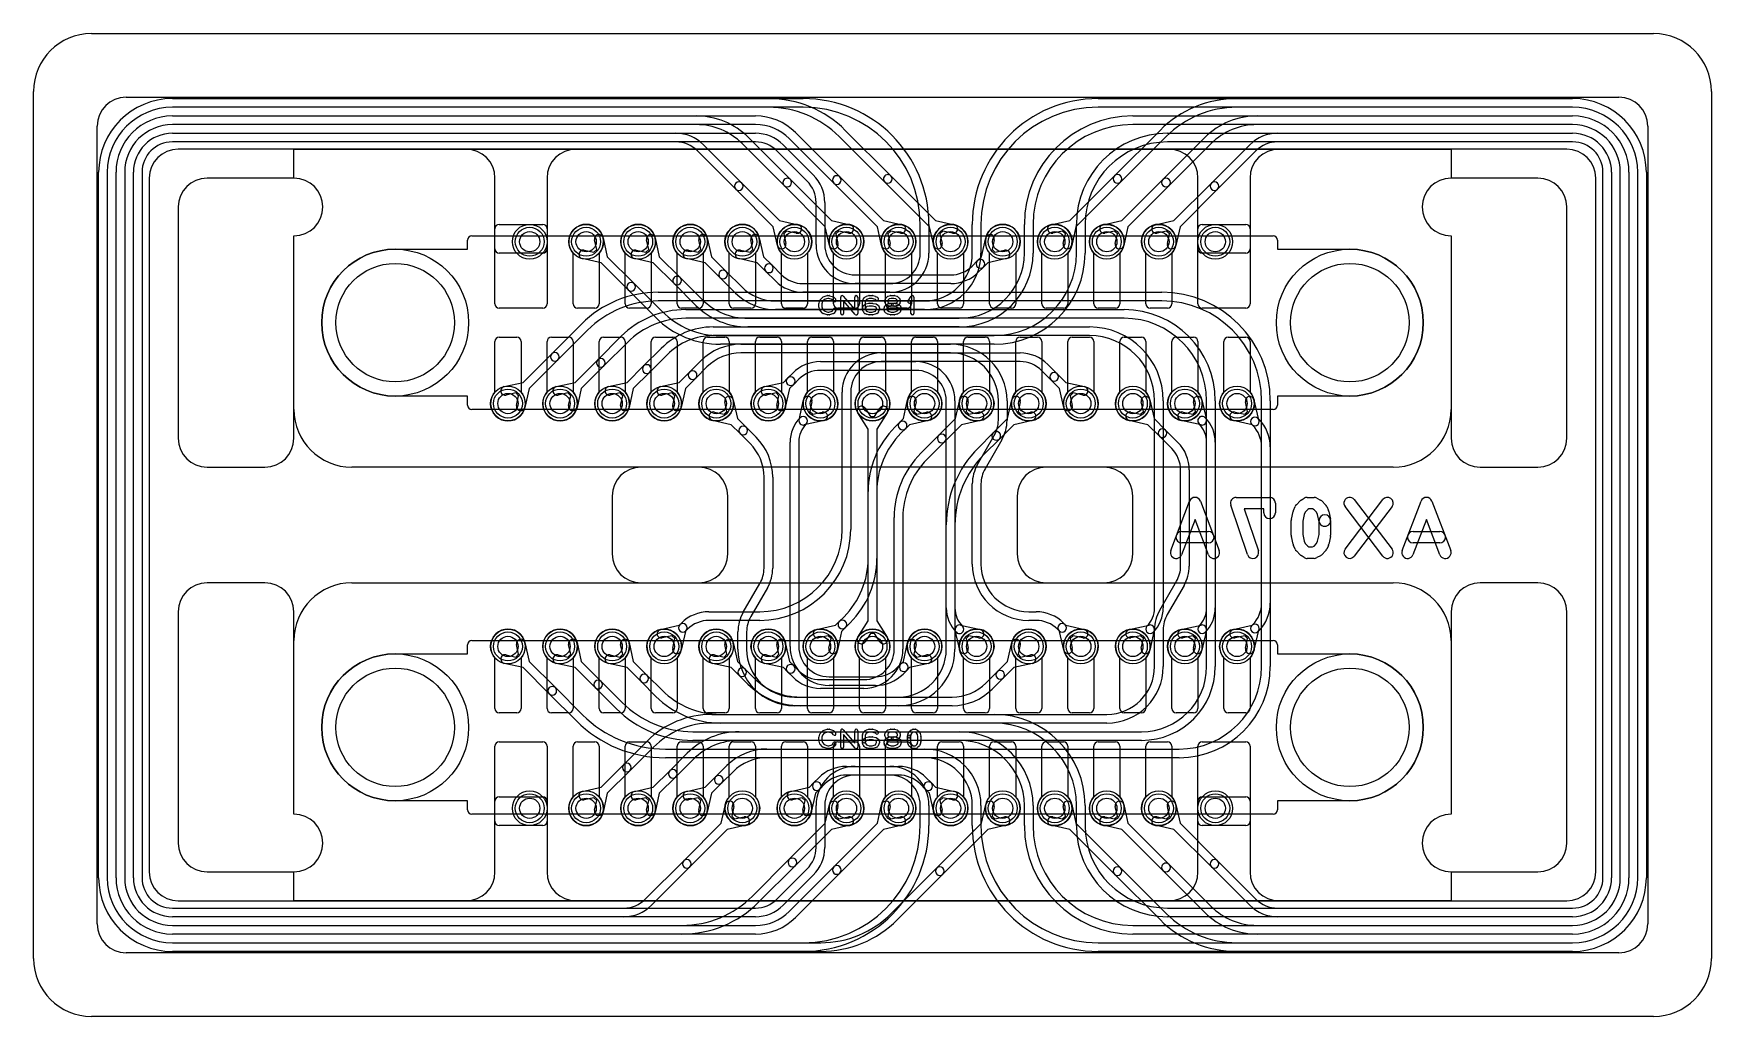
# Model space of a CAD drawing. Extents: x 0 to 29, y 0 to 17.
import ezdxf

# ---------------------------------------------------------------- set-up
doc = ezdxf.new("R2010")
doc.units = 0
for name, color, linetype in [('Hole', 1, 'CONTINUOUS'), ('L1', 3, 'CONTINUOUS'), ('L2', 3, 'CONTINUOUS'), ('L3', 3, 'CONTINUOUS'), ('L4', 3, 'CONTINUOUS'), ('Outline', 7, 'CONTINUOUS'), ('PartsArea-A', 111, 'CONTINUOUS'), ('PartsArea-B', 111, 'CONTINUOUS'), ('PartsSilk-A', 221, 'CONTINUOUS'), ('Resist-A', 2, 'CONTINUOUS'), ('Resist-B', 2, 'CONTINUOUS'), ('Silk-B', 140, 'CONTINUOUS')]:
    doc.layers.add(name, color=color, linetype=linetype)

msp = doc.modelspace()

# ---------------------------------------------------------------- linework, layer by layer
at = {"layer": 'Hole'}
for centre, radius in [((8.575, 13.4), 0.175), ((9.55, 13.4), 0.175), ((10.45, 13.4), 0.175), ((11.35, 13.4), 0.175), ((12.25, 13.4), 0.175), ((13.15, 13.4), 0.175), ((14.05, 13.4), 0.175), ((14.95, 13.4), 0.175), ((15.85, 13.4), 0.175), ((16.75, 13.4), 0.175), ((17.65, 13.4), 0.175), ((18.55, 13.4), 0.175), ((19.45, 13.4), 0.175), ((20.425, 13.4), 0.175), ((6.25, 12), 1.025), ((22.75, 12), 1.025), ((8.2, 10.6), 0.175), ((9.1, 10.6), 0.175), ((10, 10.6), 0.175), ((10.9, 10.6), 0.175), ((11.8, 10.6), 0.175), ((12.7, 10.6), 0.175), ((13.6, 10.6), 0.175), ((14.5, 10.6), 0.175), ((15.4, 10.6), 0.175), ((16.3, 10.6), 0.175), ((17.2, 10.6), 0.175), ((18.1, 10.6), 0.175), ((19, 10.6), 0.175), ((19.9, 10.6), 0.175), ((20.8, 10.6), 0.175), ((8.2, 6.4), 0.175), ((9.1, 6.4), 0.175), ((10, 6.4), 0.175), ((10.9, 6.4), 0.175), ((11.8, 6.4), 0.175), ((12.7, 6.4), 0.175), ((13.6, 6.4), 0.175), ((14.5, 6.4), 0.175), ((15.4, 6.4), 0.175), ((16.3, 6.4), 0.175), ((17.2, 6.4), 0.175), ((18.1, 6.4), 0.175), ((19, 6.4), 0.175), ((19.9, 6.4), 0.175), ((20.8, 6.4), 0.175), ((6.25, 5), 1.025), ((22.75, 5), 1.025), ((8.575, 3.6), 0.175), ((9.55, 3.6), 0.175), ((10.45, 3.6), 0.175), ((11.35, 3.6), 0.175), ((12.25, 3.6), 0.175), ((13.15, 3.6), 0.175), ((14.05, 3.6), 0.175), ((14.95, 3.6), 0.175), ((15.85, 3.6), 0.175), ((16.75, 3.6), 0.175), ((17.65, 3.6), 0.175), ((18.55, 3.6), 0.175), ((19.45, 3.6), 0.175), ((20.425, 3.6), 0.175)]:
    msp.add_circle(centre, radius, dxfattribs=at)
at = {"layer": 'L1'}
for p, q in [((1.6, 15.9), (27.4, 15.9)), ((1.1, 1.6), (1.1, 15.4)), ((27.9, 15.4), (27.9, 1.6)), ((7.475, 15), (2.5, 15)), ((26.5, 15), (9.375, 15)), ((2, 14.5), (2, 2.5)), ((7.975, 13.27497), (7.975, 14.5)), ((8.875, 14.5), (8.875, 13.27497)), ((27, 2.5), (27, 14.5)), ((8.05, 13.7), (8.8, 13.7)), ((20.2, 13.7), (20.95, 13.7)), ((7.975, 12.325), (7.975, 13.625)), ((8.875, 13.625), (8.875, 12.325)), ((20.125, 12.325), (20.125, 13.625)), ((21.025, 13.625), (21.025, 12.325)), ((8.80003, 13.2), (8.04997, 13.2)), ((9.325, 12.325), (9.325, 13.20157)), ((9.775, 13.20157), (9.775, 12.325)), ((10.225, 12.325), (10.225, 13.20157)), ((10.675, 13.20157), (10.675, 12.325)), ((11.125, 12.325), (11.125, 13.20157)), ((11.575, 13.20157), (11.575, 12.325)), ((12.025, 12.325), (12.025, 13.20157)), ((12.475, 13.20157), (12.475, 12.325)), ((12.925, 12.325), (12.925, 13.20157)), ((13.375, 13.20157), (13.375, 12.325)), ((13.825, 12.325), (13.825, 13.20157)), ((14.275, 13.20157), (14.275, 12.325)), ((14.725, 12.325), (14.725, 13.20157)), ((15.175, 13.20157), (15.175, 12.325)), ((15.625, 12.325), (15.625, 13.20157)), ((16.075, 13.20157), (16.075, 12.325)), ((16.525, 12.325), (16.525, 13.20157)), ((16.975, 13.20157), (16.975, 12.325)), ((17.425, 12.325), (17.425, 13.20157)), ((17.875, 13.20157), (17.875, 12.325)), ((18.325, 12.325), (18.325, 13.20157)), ((18.775, 13.20157), (18.775, 12.325)), ((19.225, 12.325), (19.225, 13.20157)), ((19.675, 13.20157), (19.675, 12.325)), ((8.8, 12.25), (8.05, 12.25)), ((9.7, 12.25), (9.4, 12.25)), ((10.6, 12.25), (10.3, 12.25)), ((11.5, 12.25), (11.2, 12.25)), ((12.4, 12.25), (12.1, 12.25)), ((13.3, 12.25), (13, 12.25)), ((14.2, 12.25), (13.9, 12.25)), ((15.1, 12.25), (14.8, 12.25)), ((16, 12.25), (15.7, 12.25)), ((16.9, 12.25), (16.6, 12.25)), ((17.8, 12.25), (17.5, 12.25)), ((18.7, 12.25), (18.4, 12.25)), ((19.6, 12.25), (19.3, 12.25)), ((20.95, 12.25), (20.2, 12.25)), ((7.975, 10.79843), (7.975, 11.675)), ((8.05, 11.75), (8.35, 11.75)), ((8.425, 11.675), (8.425, 10.79843)), ((8.875, 10.79843), (8.875, 11.675)), ((8.95, 11.75), (9.25, 11.75)), ((9.325, 11.675), (9.325, 10.79843)), ((9.775, 10.79843), (9.775, 11.675)), ((9.85, 11.75), (10.15, 11.75)), ((10.225, 11.675), (10.225, 10.79843)), ((10.675, 10.79843), (10.675, 11.675)), ((10.75, 11.75), (11.05, 11.75)), ((11.125, 11.675), (11.125, 10.79843)), ((11.575, 10.79843), (11.575, 11.675)), ((11.65, 11.75), (11.95, 11.75)), ((12.025, 11.675), (12.025, 10.79843)), ((12.475, 10.79843), (12.475, 11.675)), ((12.55, 11.75), (12.85, 11.75)), ((12.925, 11.675), (12.925, 10.79843)), ((13.375, 10.79843), (13.375, 11.675)), ((13.45, 11.75), (13.75, 11.75)), ((13.825, 11.675), (13.825, 10.79843)), ((14.275, 10.79843), (14.275, 11.675)), ((14.35, 11.75), (14.65, 11.75)), ((14.725, 11.675), (14.725, 10.79843)), ((15.175, 10.79843), (15.175, 11.675)), ((15.25, 11.75), (15.55, 11.75)), ((15.625, 11.675), (15.625, 10.79843)), ((16.075, 10.79843), (16.075, 11.675)), ((16.15, 11.75), (16.45, 11.75)), ((16.525, 11.675), (16.525, 10.79843)), ((16.975, 10.79843), (16.975, 11.675)), ((17.05, 11.75), (17.35, 11.75)), ((17.425, 11.675), (17.425, 10.79843)), ((17.875, 10.79843), (17.875, 11.675)), ((17.95, 11.75), (18.25, 11.75)), ((18.325, 11.675), (18.325, 10.79843)), ((18.775, 10.79843), (18.775, 11.675)), ((18.85, 11.75), (19.15, 11.75)), ((19.225, 11.675), (19.225, 10.79843)), ((19.675, 10.79843), (19.675, 11.675)), ((19.75, 11.75), (20.05, 11.75)), ((20.125, 11.675), (20.125, 10.79843)), ((20.575, 10.79843), (20.575, 11.675)), ((20.65, 11.75), (20.95, 11.75)), ((21.025, 11.675), (21.025, 10.79843)), ((7.975, 5.325), (7.975, 6.20157)), ((8.425, 6.20157), (8.425, 5.325)), ((8.875, 5.325), (8.875, 6.20157)), ((9.325, 6.20157), (9.325, 5.325)), ((9.775, 5.325), (9.775, 6.20157)), ((10.225, 6.20157), (10.225, 5.325)), ((10.675, 5.325), (10.675, 6.20157)), ((11.125, 6.20157), (11.125, 5.325)), ((11.575, 5.325), (11.575, 6.20157)), ((12.025, 6.20157), (12.025, 5.325)), ((12.475, 5.325), (12.475, 6.20157)), ((12.925, 6.20157), (12.925, 5.325)), ((13.375, 5.325), (13.375, 6.20157)), ((13.825, 6.20157), (13.825, 5.325)), ((14.275, 5.325), (14.275, 6.20157)), ((14.725, 6.20157), (14.725, 5.325)), ((15.175, 5.325), (15.175, 6.20157)), ((15.625, 6.20157), (15.625, 5.325)), ((16.075, 5.325), (16.075, 6.20157)), ((16.525, 6.20157), (16.525, 5.325)), ((16.975, 5.325), (16.975, 6.20157)), ((17.425, 6.20157), (17.425, 5.325)), ((17.875, 5.325), (17.875, 6.20157)), ((18.325, 6.20157), (18.325, 5.325)), ((18.775, 5.325), (18.775, 6.20157)), ((19.225, 6.20157), (19.225, 5.325)), ((19.675, 5.325), (19.675, 6.20157)), ((20.125, 6.20157), (20.125, 5.325)), ((20.575, 5.325), (20.575, 6.20157)), ((21.025, 6.20157), (21.025, 5.325)), ((8.35, 5.25), (8.05, 5.25)), ((9.25, 5.25), (8.95, 5.25)), ((10.15, 5.25), (9.85, 5.25)), ((11.05, 5.25), (10.75, 5.25)), ((11.95, 5.25), (11.65, 5.25)), ((12.85, 5.25), (12.55, 5.25)), ((13.75, 5.25), (13.45, 5.25)), ((14.65, 5.25), (14.35, 5.25)), ((15.55, 5.25), (15.25, 5.25)), ((16.45, 5.25), (16.15, 5.25)), ((17.35, 5.25), (17.05, 5.25)), ((18.25, 5.25), (17.95, 5.25)), ((19.15, 5.25), (18.85, 5.25)), ((20.05, 5.25), (19.75, 5.25)), ((20.95, 5.25), (20.65, 5.25)), ((7.975, 3.375), (7.975, 4.675)), ((8.05, 4.75), (8.8, 4.75)), ((8.875, 4.675), (8.875, 3.375)), ((9.325, 3.79843), (9.325, 4.675)), ((9.4, 4.75), (9.7, 4.75)), ((9.775, 4.675), (9.775, 3.79843)), ((10.225, 3.79843), (10.225, 4.675)), ((10.3, 4.75), (10.6, 4.75)), ((10.675, 4.675), (10.675, 3.79843)), ((11.125, 3.79843), (11.125, 4.675)), ((11.2, 4.75), (11.5, 4.75)), ((11.575, 4.675), (11.575, 3.79843)), ((12.025, 3.79843), (12.025, 4.675)), ((12.1, 4.75), (12.4, 4.75)), ((12.475, 4.675), (12.475, 3.79843)), ((12.925, 3.79843), (12.925, 4.675)), ((13, 4.75), (13.3, 4.75)), ((13.375, 4.675), (13.375, 3.79843)), ((13.825, 3.79843), (13.825, 4.675)), ((13.9, 4.75), (14.2, 4.75)), ((14.275, 4.675), (14.275, 3.79843)), ((14.725, 3.79843), (14.725, 4.675)), ((14.8, 4.75), (15.1, 4.75)), ((15.175, 4.675), (15.175, 3.79843)), ((15.625, 3.79843), (15.625, 4.675)), ((15.7, 4.75), (16, 4.75)), ((16.075, 4.675), (16.075, 3.79843)), ((16.525, 3.79843), (16.525, 4.675)), ((16.6, 4.75), (16.9, 4.75)), ((16.975, 4.675), (16.975, 3.79843)), ((17.425, 3.79843), (17.425, 4.675)), ((17.5, 4.75), (17.8, 4.75)), ((17.875, 4.675), (17.875, 3.79843)), ((18.325, 3.79843), (18.325, 4.675)), ((18.4, 4.75), (18.7, 4.75)), ((18.775, 4.675), (18.775, 3.79843)), ((19.225, 3.79843), (19.225, 4.675)), ((19.3, 4.75), (19.6, 4.75)), ((19.675, 4.675), (19.675, 3.79843)), ((20.125, 3.375), (20.125, 4.675)), ((20.2, 4.75), (20.95, 4.75)), ((21.025, 4.675), (21.025, 3.375)), ((20.19997, 3.8), (20.95003, 3.8)), ((20.125, 2.5), (20.125, 3.72503)), ((21.025, 3.72503), (21.025, 2.5)), ((8.8, 3.3), (8.05, 3.3)), ((20.95, 3.3), (20.2, 3.3)), ((2.5, 2), (19.625, 2)), ((21.525, 2), (26.5, 2)), ((27.4, 1.1), (1.6, 1.1))]:
    msp.add_line(p, q, dxfattribs=at)
for centre in [(8.575, 13.4), (9.55, 13.4), (10.45, 13.4), (11.35, 13.4), (12.25, 13.4), (13.15, 13.4), (14.05, 13.4), (14.95, 13.4), (15.85, 13.4), (16.75, 13.4), (17.65, 13.4), (18.55, 13.4), (19.45, 13.4), (20.425, 13.4), (8.2, 10.6), (9.1, 10.6), (10, 10.6), (10.9, 10.6), (11.8, 10.6), (12.7, 10.6), (13.6, 10.6), (14.5, 10.6), (15.4, 10.6), (16.3, 10.6), (17.2, 10.6), (18.1, 10.6), (19, 10.6), (19.9, 10.6), (20.8, 10.6), (8.2, 6.4), (9.1, 6.4), (10, 6.4), (10.9, 6.4), (11.8, 6.4), (12.7, 6.4), (13.6, 6.4), (14.5, 6.4), (15.4, 6.4), (16.3, 6.4), (17.2, 6.4), (18.1, 6.4), (19, 6.4), (19.9, 6.4), (20.8, 6.4), (8.575, 3.6), (9.55, 3.6), (10.45, 3.6), (11.35, 3.6), (12.25, 3.6), (13.15, 3.6), (14.05, 3.6), (14.95, 3.6), (15.85, 3.6), (16.75, 3.6), (17.65, 3.6), (18.55, 3.6), (19.45, 3.6), (20.425, 3.6)]:
    msp.add_circle(centre, 0.3, dxfattribs=at)
for centre, radius, start, end in [((1.6, 15.4), 0.5, 90, 180), ((27.4, 15.4), 0.5, 0, 90), ((2.5, 14.5), 0.5, 90, 180), ((7.475, 14.5), 0.5, 0, 90), ((9.375, 14.5), 0.5, 90, 180), ((26.5, 14.5), 0.5, 0, 90), ((8.05, 13.625), 0.075, 90, 180), ((8.8, 13.625), 0.075, 0, 90), ((9.55, 13.4), 0.3, -41.409429, -138.590571), ((10.45, 13.4), 0.3, -41.409429, -138.590571), ((11.35, 13.4), 0.3, -41.409429, -138.590571), ((12.25, 13.4), 0.3, -41.409429, -138.590571), ((13.15, 13.4), 0.3, -41.409429, -138.590571), ((14.05, 13.4), 0.3, -41.409429, -138.590571), ((14.95, 13.4), 0.3, -41.409429, -138.590571), ((15.85, 13.4), 0.3, -41.409429, -138.590571), ((16.75, 13.4), 0.3, -41.409429, -138.590571), ((17.65, 13.4), 0.3, -41.409429, -138.590571), ((18.55, 13.4), 0.3, -41.409429, -138.590571), ((19.45, 13.4), 0.3, -41.409429, -138.590571), ((20.2, 13.625), 0.075, 90, 180), ((20.95, 13.625), 0.075, 0, 90), ((8.04997, 13.27497), 0.07497, 180, -90), ((8.80003, 13.27497), 0.07497, -90, 0), ((8.05, 12.325), 0.075, 180, -90), ((8.8, 12.325), 0.075, -90, 0), ((9.4, 12.325), 0.075, 180, -90), ((9.7, 12.325), 0.075, -90, 0), ((10.3, 12.325), 0.075, 180, -90), ((10.6, 12.325), 0.075, -90, 0), ((11.2, 12.325), 0.075, 180, -90), ((11.5, 12.325), 0.075, -90, 0), ((12.1, 12.325), 0.075, 180, -90), ((12.4, 12.325), 0.075, -90, 0), ((13, 12.325), 0.075, 180, -90), ((13.3, 12.325), 0.075, -90, 0), ((13.9, 12.325), 0.075, 180, -90), ((14.2, 12.325), 0.075, -90, 0), ((14.8, 12.325), 0.075, 180, -90), ((15.1, 12.325), 0.075, -90, 0), ((15.7, 12.325), 0.075, 180, -90), ((16, 12.325), 0.075, -90, 0), ((16.6, 12.325), 0.075, 180, -90), ((16.9, 12.325), 0.075, -90, 0), ((17.5, 12.325), 0.075, 180, -90), ((17.8, 12.325), 0.075, -90, 0), ((18.4, 12.325), 0.075, 180, -90), ((18.7, 12.325), 0.075, -90, 0), ((19.3, 12.325), 0.075, 180, -90), ((19.6, 12.325), 0.075, -90, 0), ((20.2, 12.325), 0.075, 180, -90), ((20.95, 12.325), 0.075, -90, 0), ((8.05, 11.675), 0.075, 90, 180), ((8.35, 11.675), 0.075, 0, 90), ((8.95, 11.675), 0.075, 90, 180), ((9.25, 11.675), 0.075, 0, 90), ((9.85, 11.675), 0.075, 90, 180), ((10.15, 11.675), 0.075, 0, 90), ((10.75, 11.675), 0.075, 90, 180), ((11.05, 11.675), 0.075, 0, 90), ((11.65, 11.675), 0.075, 90, 180), ((11.95, 11.675), 0.075, 0, 90), ((12.55, 11.675), 0.075, 90, 180), ((12.85, 11.675), 0.075, 0, 90), ((13.45, 11.675), 0.075, 90, 180), ((13.75, 11.675), 0.075, 0, 90), ((14.35, 11.675), 0.075, 90, 180), ((14.65, 11.675), 0.075, 0, 90), ((15.25, 11.675), 0.075, 90, 180), ((15.55, 11.675), 0.075, 0, 90), ((16.15, 11.675), 0.075, 90, 180), ((16.45, 11.675), 0.075, 0, 90), ((17.05, 11.675), 0.075, 90, 180), ((17.35, 11.675), 0.075, 0, 90), ((17.95, 11.675), 0.075, 90, 180), ((18.25, 11.675), 0.075, 0, 90), ((18.85, 11.675), 0.075, 90, 180), ((19.15, 11.675), 0.075, 0, 90), ((19.75, 11.675), 0.075, 90, 180), ((20.05, 11.675), 0.075, 0, 90), ((20.65, 11.675), 0.075, 90, 180), ((20.95, 11.675), 0.075, 0, 90), ((8.2, 10.6), 0.3, 138.590571, 41.409429), ((9.1, 10.6), 0.3, 138.590571, 41.409429), ((10, 10.6), 0.3, 138.590571, 41.409429), ((10.9, 10.6), 0.3, 138.590571, 41.409429), ((11.8, 10.6), 0.3, 138.590571, 41.409429), ((12.7, 10.6), 0.3, 138.590571, 41.409429), ((13.6, 10.6), 0.3, 138.590571, 41.409429), ((14.5, 10.6), 0.3, 138.590571, 41.409429), ((15.4, 10.6), 0.3, 138.590571, 41.409429), ((16.3, 10.6), 0.3, 138.590571, 41.409429), ((17.2, 10.6), 0.3, 138.590571, 41.409429), ((18.1, 10.6), 0.3, 138.590571, 41.409429), ((19, 10.6), 0.3, 138.590571, 41.409429), ((19.9, 10.6), 0.3, 138.590571, 41.409429), ((20.8, 10.6), 0.3, 138.590571, 41.409429), ((8.2, 6.4), 0.3, -41.409429, -138.590571), ((9.1, 6.4), 0.3, -41.409429, -138.590571), ((10, 6.4), 0.3, -41.409429, -138.590571), ((10.9, 6.4), 0.3, -41.409429, -138.590571), ((11.8, 6.4), 0.3, -41.409429, -138.590571), ((12.7, 6.4), 0.3, -41.409429, -138.590571), ((13.6, 6.4), 0.3, -41.409429, -138.590571), ((14.5, 6.4), 0.3, -41.409429, -138.590571), ((15.4, 6.4), 0.3, -41.409429, -138.590571), ((16.3, 6.4), 0.3, -41.409429, -138.590571), ((17.2, 6.4), 0.3, -41.409429, -138.590571), ((18.1, 6.4), 0.3, -41.409429, -138.590571), ((19, 6.4), 0.3, -41.409429, -138.590571), ((19.9, 6.4), 0.3, -41.409429, -138.590571), ((20.8, 6.4), 0.3, -41.409429, -138.590571), ((8.05, 5.325), 0.075, 180, -90), ((8.35, 5.325), 0.075, -90, 0), ((8.95, 5.325), 0.075, 180, -90), ((9.25, 5.325), 0.075, -90, 0), ((9.85, 5.325), 0.075, 180, -90), ((10.15, 5.325), 0.075, -90, 0), ((10.75, 5.325), 0.075, 180, -90), ((11.05, 5.325), 0.075, -90, 0), ((11.65, 5.325), 0.075, 180, -90), ((11.95, 5.325), 0.075, -90, 0), ((12.55, 5.325), 0.075, 180, -90), ((12.85, 5.325), 0.075, -90, 0), ((13.45, 5.325), 0.075, 180, -90), ((13.75, 5.325), 0.075, -90, 0), ((14.35, 5.325), 0.075, 180, -90), ((14.65, 5.325), 0.075, -90, 0), ((15.25, 5.325), 0.075, 180, -90), ((15.55, 5.325), 0.075, -90, 0), ((16.15, 5.325), 0.075, 180, -90), ((16.45, 5.325), 0.075, -90, 0), ((17.05, 5.325), 0.075, 180, -90), ((17.35, 5.325), 0.075, -90, 0), ((17.95, 5.325), 0.075, 180, -90), ((18.25, 5.325), 0.075, -90, 0), ((18.85, 5.325), 0.075, 180, -90), ((19.15, 5.325), 0.075, -90, 0), ((19.75, 5.325), 0.075, 180, -90), ((20.05, 5.325), 0.075, -90, 0), ((20.65, 5.325), 0.075, 180, -90), ((20.95, 5.325), 0.075, -90, 0), ((8.05, 4.675), 0.075, 90, 180), ((8.8, 4.675), 0.075, 0, 90), ((9.4, 4.675), 0.075, 90, 180), ((9.7, 4.675), 0.075, 0, 90), ((10.3, 4.675), 0.075, 90, 180), ((10.6, 4.675), 0.075, 0, 90), ((11.2, 4.675), 0.075, 90, 180), ((11.5, 4.675), 0.075, 0, 90), ((12.1, 4.675), 0.075, 90, 180), ((12.4, 4.675), 0.075, 0, 90), ((13, 4.675), 0.075, 90, 180), ((13.3, 4.675), 0.075, 0, 90), ((13.9, 4.675), 0.075, 90, 180), ((14.2, 4.675), 0.075, 0, 90), ((14.8, 4.675), 0.075, 90, 180), ((15.1, 4.675), 0.075, 0, 90), ((15.7, 4.675), 0.075, 90, 180), ((16, 4.675), 0.075, 0, 90), ((16.6, 4.675), 0.075, 90, 180), ((16.9, 4.675), 0.075, 0, 90), ((17.5, 4.675), 0.075, 90, 180), ((17.8, 4.675), 0.075, 0, 90), ((18.4, 4.675), 0.075, 90, 180), ((18.7, 4.675), 0.075, 0, 90), ((19.3, 4.675), 0.075, 90, 180), ((19.6, 4.675), 0.075, 0, 90), ((20.2, 4.675), 0.075, 90, 180), ((20.95, 4.675), 0.075, 0, 90), ((9.55, 3.6), 0.3, 138.590571, 41.409429), ((10.45, 3.6), 0.3, 138.590571, 41.409429), ((11.35, 3.6), 0.3, 138.590571, 41.409429), ((12.25, 3.6), 0.3, 138.590571, 41.409429), ((13.15, 3.6), 0.3, 138.590571, 41.409429), ((14.05, 3.6), 0.3, 138.590571, 41.409429), ((14.95, 3.6), 0.3, 138.590571, 41.409429), ((15.85, 3.6), 0.3, 138.590571, 41.409429), ((16.75, 3.6), 0.3, 138.590571, 41.409429), ((17.65, 3.6), 0.3, 138.590571, 41.409429), ((18.55, 3.6), 0.3, 138.590571, 41.409429), ((19.45, 3.6), 0.3, 138.590571, 41.409429), ((20.19997, 3.72503), 0.07497, 90, 180), ((20.95003, 3.72503), 0.07497, 0, 90), ((8.05, 3.375), 0.075, 180, -90), ((8.8, 3.375), 0.075, -90, 0), ((20.2, 3.375), 0.075, 180, -90), ((20.95, 3.375), 0.075, -90, 0), ((2.5, 2.5), 0.5, 180, -90), ((19.625, 2.5), 0.5, -90, 0), ((21.525, 2.5), 0.5, 180, -90), ((26.5, 2.5), 0.5, -90, 0), ((1.6, 1.6), 0.5, 180, -90), ((27.4, 1.6), 0.5, -90, 0)]:
    msp.add_arc(centre, radius, start, end, dxfattribs=at)
at = {"layer": 'L2'}
for p, q in [((2.4, 15.875), (13.3, 15.875)), ((13.3, 15.725), (2.4, 15.725)), ((18.4, 15.875), (26.6, 15.875)), ((26.6, 15.725), (18.4, 15.725)), ((2.4, 15.575), (11.45294, 15.575)), ((11.45294, 15.425), (2.4, 15.425)), ((19, 15.575), (26.6, 15.575)), ((26.6, 15.425), (19, 15.425)), ((2.4, 15.275), (11.10147, 15.275)), ((11.10147, 15.125), (2.4, 15.125)), ((12.97421, 14.36972), (12.24844, 15.09549)), ((12.35451, 15.20156), (13.08027, 14.47578)), ((19.6, 15.275), (26.6, 15.275)), ((26.6, 15.125), (19.6, 15.125)), ((12.13635, 14.30759), (11.47271, 14.97123)), ((11.57878, 15.0773), (12.24241, 14.41365)), ((1.125, 2.4), (1.125, 14.6)), ((1.275, 14.6), (1.275, 2.4)), ((1.425, 2.4), (1.425, 14.6)), ((1.575, 14.6), (1.575, 2.4)), ((1.725, 2.4), (1.725, 14.6)), ((1.875, 14.6), (1.875, 2.4)), ((27.125, 2.4), (27.125, 14.6)), ((27.275, 14.6), (27.275, 2.4)), ((27.425, 2.4), (27.425, 14.6)), ((27.575, 14.6), (27.575, 2.4)), ((27.725, 2.4), (27.725, 14.6)), ((27.875, 14.6), (27.875, 2.4)), ((12.78458, 13.65936), (12.13635, 14.30759)), ((12.24241, 14.41365), (12.89064, 13.76542)), ((13.68458, 13.65935), (12.97421, 14.36972)), ((13.08027, 14.47578), (13.79064, 13.76542)), ((12.85723, 13.33453), (12.78458, 13.65936)), ((12.89064, 13.76542), (13.21547, 13.69277)), ((13.75723, 13.33453), (13.68458, 13.65935)), ((13.79064, 13.76542), (14.11547, 13.69277)), ((15.325, 13.20008), (15.325, 13.7)), ((15.475, 13.7), (15.475, 13.20008)), ((16.225, 13.20004), (16.225, 13.7)), ((16.375, 13.7), (16.375, 13.20004)), ((17.125, 13.2), (17.125, 13.7)), ((17.275, 13.7), (17.275, 13.2)), ((18.025, 13.19996), (18.025, 13.7)), ((18.175, 13.7), (18.175, 13.19996)), ((9.73371, 13.26588), (9.69639, 13.43273)), ((9.84277, 13.46547), (9.91542, 13.14064)), ((10.63371, 13.26588), (10.59639, 13.43273)), ((10.74277, 13.46547), (10.81542, 13.14064)), ((11.53371, 13.26588), (11.49639, 13.43273)), ((11.64277, 13.46547), (11.71542, 13.14064)), ((12.43371, 13.26588), (12.39639, 13.43273)), ((12.54277, 13.46547), (12.61542, 13.14064)), ((13.01588, 13.58371), (12.96629, 13.53412)), ((12.96629, 13.53412), (13.00361, 13.36727)), ((13.18273, 13.54639), (13.01588, 13.58371)), ((13.91588, 13.58371), (13.86629, 13.53412)), ((13.86629, 13.53412), (13.90361, 13.36727)), ((14.08273, 13.54639), (13.91588, 13.58371)), ((9.80936, 13.03458), (9.48453, 13.10723)), ((9.51727, 13.25361), (9.68412, 13.21629)), ((9.68412, 13.21629), (9.73371, 13.26588)), ((9.91542, 13.14064), (10.38187, 12.67419)), ((10.70935, 13.03458), (10.38453, 13.10723)), ((10.41727, 13.25361), (10.58412, 13.21629)), ((10.58412, 13.21629), (10.63371, 13.26588)), ((10.81542, 13.14064), (11.17578, 12.78027)), ((11.60936, 13.03458), (11.28453, 13.10723)), ((11.31727, 13.25361), (11.48412, 13.21629)), ((11.48412, 13.21629), (11.53371, 13.26588)), ((11.71542, 13.14064), (11.9697, 12.88636)), ((12.50936, 13.03458), (12.18453, 13.10723)), ((12.21727, 13.25361), (12.38412, 13.21629)), ((12.38412, 13.21629), (12.43371, 13.26588)), ((12.61542, 13.14064), (12.76361, 12.99245)), ((10.27581, 12.56813), (9.80936, 13.03458)), ((11.06972, 12.67421), (10.70935, 13.03458)), ((11.17578, 12.78027), (11.55156, 12.4045)), ((11.86364, 12.7803), (11.60936, 13.03458)), ((12.13333, 12.51061), (11.86364, 12.7803)), ((11.9697, 12.88636), (12.2394, 12.61668)), ((12.65755, 12.88639), (12.50936, 13.03458)), ((12.82114, 12.72278), (12.65755, 12.88639)), ((12.76361, 12.99245), (12.92721, 12.82885)), ((10.75767, 12.08627), (10.27581, 12.56813)), ((10.38187, 12.67419), (10.86373, 12.19233)), ((11.44549, 12.29843), (11.06972, 12.67421)), ((13.29845, 12.67508), (14.8, 12.67508)), ((14.8, 12.52508), (13.29845, 12.52508)), ((12.82275, 12.37504), (15.4, 12.37504)), ((15.4, 12.22504), (12.82275, 12.22504)), ((12.34705, 12.075), (16, 12.075)), ((16, 11.925), (12.34705, 11.925)), ((11.87136, 11.77496), (16.6, 11.77496)), ((16.6, 11.62496), (11.87136, 11.62496)), ((14.65, 11.47492), (17.05155, 11.47492)), ((17.05155, 11.32492), (14.65, 11.32492)), ((17.58639, 11.00755), (17.42279, 11.17115)), ((17.52885, 11.27721), (17.69245, 11.11361)), ((17.69245, 11.11361), (17.84064, 10.96542)), ((13.975, 8.425), (13.975, 10.79992)), ((14.125, 10.79992), (14.125, 8.425)), ((17.73458, 10.85936), (17.58639, 11.00755)), ((17.80723, 10.53453), (17.73458, 10.85936)), ((17.84064, 10.96542), (18.16547, 10.89277)), ((17.96588, 10.78371), (17.91629, 10.73412)), ((17.91629, 10.73412), (17.95361, 10.56727)), ((18.13273, 10.74639), (17.96588, 10.78371)), ((15.03458, 10.34064), (15.10723, 10.66547)), ((15.25361, 10.63273), (15.21629, 10.46588)), ((15.21629, 10.46588), (15.26588, 10.41629)), ((15.26588, 10.41629), (15.43273, 10.45361)), ((15.93458, 10.34064), (16.00723, 10.66547)), ((16.15361, 10.63273), (16.11629, 10.46588)), ((16.11629, 10.46588), (16.16588, 10.41629)), ((16.16588, 10.41629), (16.33273, 10.45361)), ((16.83458, 10.34064), (16.90723, 10.66547)), ((17.05361, 10.63273), (17.01629, 10.46588)), ((17.01629, 10.46588), (17.06588, 10.41629)), ((17.06588, 10.41629), (17.23273, 10.45361)), ((18.96727, 10.45361), (19.13412, 10.41629)), ((19.13412, 10.41629), (19.18371, 10.46588)), ((19.18371, 10.46588), (19.14639, 10.63273)), ((19.29277, 10.66547), (19.36542, 10.34064)), ((19.86727, 10.45361), (20.03412, 10.41629)), ((20.03412, 10.41629), (20.08371, 10.46588)), ((20.08371, 10.46588), (20.04639, 10.63273)), ((20.19277, 10.66547), (20.27017, 10.31939)), ((20.76727, 10.45361), (20.93412, 10.41629)), ((20.93412, 10.41629), (20.98371, 10.46588)), ((20.98371, 10.46588), (20.94639, 10.63273)), ((21.09277, 10.66547), (21.16543, 10.34057)), ((14.88631, 10.19237), (14.96815, 10.27421)), ((14.96815, 10.27421), (15.03458, 10.34064)), ((15.07421, 10.16815), (14.99237, 10.08631)), ((15.14064, 10.23458), (15.07421, 10.16815)), ((15.46547, 10.30723), (15.14064, 10.23458)), ((15.64315, 10.04921), (15.93458, 10.34064)), ((16.04064, 10.23458), (15.74921, 9.94315)), ((16.36547, 10.30723), (16.04064, 10.23458)), ((16.58708, 10.09314), (16.83458, 10.34064)), ((16.94064, 10.23458), (16.69314, 9.98708)), ((17.26547, 10.30723), (16.94064, 10.23458)), ((19.25936, 10.23458), (18.93453, 10.30723)), ((19.45759, 10.03635), (19.25936, 10.23458)), ((19.36542, 10.34064), (19.56365, 10.14241)), ((20.18061, 10.22983), (19.83453, 10.30723)), ((21.05943, 10.23457), (20.73453, 10.30723)), ((21.07123, 10.22271), (21.05759, 10.23635)), ((21.16365, 10.34241), (21.17729, 10.32877)), ((15.33631, 9.74237), (15.64315, 10.04921)), ((15.74921, 9.94315), (15.44237, 9.63631)), ((16.32417, 9.83025), (16.58708, 10.09314)), ((16.69314, 9.98708), (16.43024, 9.72418)), ((19.67123, 9.82271), (19.45759, 10.03635)), ((19.56365, 10.14241), (19.77729, 9.92877)), ((20.275, 6.04998), (20.275, 9.9336)), ((20.425, 9.9336), (20.425, 6.04998)), ((21.225, 6.04994), (21.225, 9.85147)), ((21.375, 9.85147), (21.375, 6.04994)), ((19.825, 7.7902), (19.825, 9.45147)), ((19.975, 9.45147), (19.975, 7.7902)), ((14.425, 7.92132), (14.425, 9.07868)), ((14.575, 9.07868), (14.575, 7.92132)), ((14.875, 6.3501), (14.875, 8.62868)), ((15.025, 8.62868), (15.025, 6.3501)), ((15.775, 6.35006), (15.775, 8.50442)), ((15.925, 8.50442), (15.925, 6.35006)), ((19.46543, 7.02673), (19.75466, 7.5277)), ((19.88457, 7.4527), (19.59534, 6.95173)), ((11.67353, 7), (12.55, 7)), ((10.83453, 6.69277), (11.15936, 6.76542)), ((11.15936, 6.76542), (11.17009, 6.77615)), ((11.17009, 6.77615), (11.19622, 6.8023)), ((11.27615, 6.67009), (11.26542, 6.65936)), ((11.30229, 6.69623), (11.27615, 6.67009)), ((12.55, 6.85), (11.67353, 6.85)), ((13.53453, 6.69277), (13.85936, 6.76542)), ((13.85936, 6.76542), (13.92579, 6.83185)), ((13.92579, 6.83185), (14.00763, 6.91369)), ((14.03185, 6.72579), (13.96542, 6.65936)), ((14.11369, 6.80763), (14.03185, 6.72579)), ((19.375, 6.05002), (19.375, 6.68923)), ((19.525, 6.68923), (19.525, 6.05002)), ((8.38371, 6.26588), (8.34639, 6.43273)), ((8.49277, 6.46547), (8.56542, 6.14064)), ((9.28371, 6.26588), (9.24639, 6.43273)), ((9.39277, 6.46547), (9.46542, 6.14064)), ((10.18371, 6.26588), (10.14639, 6.43273)), ((10.29277, 6.46547), (10.36542, 6.14064)), ((11.03412, 6.58371), (10.86727, 6.54639)), ((11.08371, 6.53412), (11.03412, 6.58371)), ((11.04639, 6.36727), (11.08371, 6.53412)), ((11.26542, 6.65936), (11.19277, 6.33453)), ((11.9837, 6.26589), (11.94639, 6.43273)), ((12.09277, 6.46547), (12.16541, 6.14065)), ((12.88371, 6.26588), (12.84639, 6.43273)), ((12.99277, 6.46547), (13.06542, 6.14064)), ((13.73412, 6.58371), (13.56727, 6.54639)), ((13.78371, 6.53412), (13.73412, 6.58371)), ((13.74639, 6.36727), (13.78371, 6.53412)), ((13.96542, 6.65936), (13.89277, 6.33453)), ((8.45936, 6.03458), (8.13453, 6.10723)), ((8.16727, 6.25361), (8.33412, 6.21629)), ((8.33412, 6.21629), (8.38371, 6.26588)), ((8.56542, 6.14064), (9.01901, 5.68705)), ((9.35935, 6.03458), (9.03453, 6.10723)), ((9.06727, 6.25361), (9.23412, 6.21629)), ((9.23412, 6.21629), (9.28371, 6.26588)), ((9.46542, 6.14064), (9.81292, 5.79313)), ((10.25936, 6.03458), (9.93453, 6.10723)), ((9.96727, 6.25361), (10.13412, 6.21629)), ((10.13412, 6.21629), (10.18371, 6.26588)), ((10.36542, 6.14064), (10.60684, 5.89922)), ((12.05935, 6.03458), (11.73452, 6.10723)), ((11.76726, 6.25361), (11.93413, 6.21629)), ((11.93413, 6.21629), (11.9837, 6.26589)), ((12.16541, 6.14065), (12.30075, 6.0053)), ((12.95936, 6.03458), (12.63453, 6.10723)), ((12.66727, 6.25361), (12.83412, 6.21629)), ((12.83412, 6.21629), (12.88371, 6.26588)), ((13.06542, 6.14064), (13.1386, 6.06746)), ((8.91295, 5.58099), (8.45936, 6.03458)), ((9.70686, 5.68707), (9.35935, 6.03458)), ((10.50078, 5.79316), (10.25936, 6.03458)), ((10.60684, 5.89922), (10.86367, 5.64239)), ((12.19469, 5.89924), (12.05935, 6.03458)), ((12.34544, 5.74849), (12.19469, 5.89924)), ((12.30075, 6.0053), (12.4515, 5.85456)), ((13.03254, 5.9614), (12.95936, 6.03458)), ((13.12112, 5.8728), (13.03254, 5.9614)), ((13.1386, 6.06746), (13.22719, 5.97887)), ((13.59843, 5.8251), (14.35, 5.8251)), ((9.38194, 5.11198), (8.91295, 5.58099)), ((9.01901, 5.68705), (9.48801, 5.21805)), ((10.06978, 5.32415), (9.70686, 5.68707)), ((9.81292, 5.79313), (10.17585, 5.43022)), ((10.75761, 5.53633), (10.50078, 5.79316)), ((13.24699, 5.52506), (14.95, 5.52506)), ((14.35, 5.6751), (13.59843, 5.6751)), ((11.8713, 5.22502), (18.55, 5.22502)), ((14.95, 5.37506), (13.24699, 5.37506)), ((18.55, 5.07502), (11.8713, 5.07502)), ((11.3956, 4.92498), (19.15, 4.92498)), ((19.15, 4.77498), (11.3956, 4.77498)), ((10.91991, 4.62494), (19.8, 4.62494)), ((19.8, 4.47494), (10.91991, 4.47494)), ((14.2, 4.3249), (14.95157, 4.3249)), ((14.95157, 4.1749), (14.2, 4.1749)), ((15.42887, 4.12719), (15.51746, 4.0386)), ((15.4114, 3.93254), (15.32281, 4.02113)), ((15.48458, 3.85936), (15.4114, 3.93254)), ((15.55723, 3.53453), (15.48458, 3.85936)), ((15.51746, 4.0386), (15.59064, 3.96542)), ((15.59064, 3.96542), (15.91547, 3.89277)), ((15.71588, 3.78371), (15.66629, 3.73412)), ((15.88273, 3.74639), (15.71588, 3.78371)), ((13.525, 2.92279), (13.525, 3.6499)), ((13.675, 3.6499), (13.675, 2.92279)), ((14.58458, 3.34064), (14.65723, 3.66547)), ((14.80361, 3.63273), (14.76629, 3.46588)), ((15.66629, 3.73412), (15.70361, 3.56727)), ((16.38458, 3.34064), (16.45723, 3.66547)), ((16.60361, 3.63273), (16.56629, 3.46588)), ((17.83371, 3.46588), (17.79639, 3.63273)), ((17.94277, 3.66547), (18.01542, 3.34064)), ((18.73371, 3.46588), (18.69639, 3.63273)), ((18.84277, 3.66547), (18.91542, 3.34064)), ((19.63371, 3.46588), (19.59639, 3.63273)), ((19.74277, 3.66547), (19.81542, 3.34064)), ((13.83028, 2.58634), (14.58458, 3.34064)), ((14.69064, 3.23458), (13.93634, 2.48028)), ((15.01547, 3.30723), (14.69064, 3.23458)), ((14.76629, 3.46588), (14.81588, 3.41629)), ((14.81588, 3.41629), (14.98273, 3.45361)), ((15.61208, 2.56814), (16.38458, 3.34064)), ((16.49064, 3.23458), (15.71814, 2.46208)), ((16.81547, 3.30723), (16.49064, 3.23458)), ((16.56629, 3.46588), (16.61588, 3.41629)), ((16.61588, 3.41629), (16.78273, 3.45361)), ((17.90935, 3.23458), (17.58453, 3.30723)), ((17.61727, 3.45361), (17.78412, 3.41629)), ((17.78412, 3.41629), (17.83371, 3.46588)), ((18.68185, 2.46208), (17.90935, 3.23458)), ((18.01542, 3.34064), (18.78791, 2.56814)), ((18.80935, 3.23458), (18.48453, 3.30723)), ((18.51727, 3.45361), (18.68412, 3.41629)), ((18.68412, 3.41629), (18.73371, 3.46588)), ((19.51972, 2.52421), (18.80935, 3.23458)), ((18.91542, 3.34064), (19.62578, 2.63027)), ((19.70936, 3.23458), (19.38453, 3.30723)), ((19.41727, 3.45361), (19.58412, 3.41629)), ((19.58412, 3.41629), (19.63371, 3.46588)), ((20.35759, 2.58635), (19.70936, 3.23458)), ((19.81542, 3.34064), (20.46365, 2.69241)), ((19.62578, 2.63027), (20.35156, 1.9045)), ((20.46365, 2.69241), (21.12729, 2.02877)), ((12.84845, 2.02877), (13.37123, 2.55155)), ((13.4773, 2.44548), (12.95451, 1.92271)), ((13.06056, 1.81664), (13.83028, 2.58634)), ((13.93634, 2.48028), (13.16663, 1.71057)), ((14.82418, 1.78024), (15.61208, 2.56814)), ((15.71814, 2.46208), (14.93025, 1.67417)), ((19.46976, 1.67417), (18.68185, 2.46208)), ((18.78791, 2.56814), (19.57583, 1.78024)), ((20.24549, 1.79843), (19.51972, 2.52421)), ((21.02123, 1.92271), (20.35759, 2.58635)), ((2.4, 1.875), (12.47721, 1.875)), ((21.49853, 1.875), (26.6, 1.875)), ((12.47721, 1.725), (2.4, 1.725)), ((2.4, 1.575), (12.47721, 1.575)), ((21.14705, 1.575), (26.6, 1.575)), ((26.6, 1.725), (21.49853, 1.725)), ((12.47721, 1.425), (2.4, 1.425)), ((2.4, 1.275), (13.60442, 1.275)), ((20.79558, 1.275), (26.6, 1.275)), ((26.6, 1.425), (21.14705, 1.425)), ((13.60442, 1.125), (2.4, 1.125)), ((26.6, 1.125), (20.79558, 1.125))]:
    msp.add_line(p, q, dxfattribs=at)
for centre in [(9.55, 13.4), (10.45, 13.4), (11.35, 13.4), (12.25, 13.4), (13.15, 13.4), (14.05, 13.4), (15.4, 10.6), (16.3, 10.6), (17.2, 10.6), (18.1, 10.6), (19, 10.6), (19.9, 10.6), (20.8, 10.6), (8.2, 6.4), (9.1, 6.4), (10, 6.4), (10.9, 6.4), (11.8, 6.4), (12.7, 6.4), (13.6, 6.4), (14.95, 3.6), (15.85, 3.6), (16.75, 3.6), (17.65, 3.6), (18.55, 3.6), (19.45, 3.6)]:
    msp.add_circle(centre, 0.3, dxfattribs=at)
for centre, radius, start, end in [((2.4, 14.6), 1.275, 90, 180), ((2.4, 14.6), 1.125, 90, 180), ((13.3, 13.7), 2.175, 0, 90), ((13.3, 13.7), 2.025, 0, 90), ((18.4, 13.7), 2.175, 90, 180), ((18.4, 13.7), 2.025, 90, 180), ((26.6, 14.6), 1.275, 0, 90), ((26.6, 14.6), 1.125, 0, 90), ((2.4, 14.6), 0.975, 90, 180), ((2.4, 14.6), 0.825, 90, 180), ((11.45294, 14.3), 1.275, 44.999682, 90), ((11.45294, 14.3), 1.125, 44.99964, 90), ((19, 13.7), 1.875, 90, 180), ((19, 13.7), 1.725, 90, 180), ((26.6, 14.6), 0.975, 0, 90), ((26.6, 14.6), 0.825, 0, 90), ((2.4, 14.6), 0.675, 90, 180), ((2.4, 14.6), 0.525, 90, 180), ((11.10148, 14.6), 0.675, 45, 90.000849), ((11.10148, 14.6), 0.525, 45, 90.001091), ((19.6, 13.7), 1.575, 90, 180), ((19.6, 13.7), 1.425, 90, 180), ((26.6, 14.6), 0.675, 0, 90), ((26.6, 14.6), 0.525, 0, 90), ((12.18938, 14.36062), 0.075, 45, -135), ((12.18938, 14.36062), 0.075, -135, 45), ((13.02724, 14.42275), 0.075, 45, -134.99972), ((13.02724, 14.42275), 0.075, -135, 45), ((13.1991, 13.61958), 0.075, -102.607528, 77.393385), ((14.0991, 13.61958), 0.075, -102.607528, 77.393385), ((9.76958, 13.4491), 0.075, 12.607528, -167.393385), ((10.66958, 13.4491), 0.075, 12.607528, -167.393385), ((11.56958, 13.4491), 0.075, 12.607528, -167.393385), ((12.46958, 13.4491), 0.075, 12.607528, -167.393385), ((12.93042, 13.3509), 0.075, -167.392472, 12.606615), ((13.83042, 13.3509), 0.075, -167.392472, 12.606615), ((9.5009, 13.18042), 0.075, 77.392472, -102.606615), ((10.4009, 13.18042), 0.075, 77.392472, -102.606615), ((11.3009, 13.18042), 0.075, 77.392472, -102.606615), ((12.2009, 13.18042), 0.075, 77.392472, -102.606615), ((14.8, 13.20008), 0.525, -90, 0), ((14.8, 13.20008), 0.675, -90, 0), ((15.4, 13.20004), 0.825, -90, 0), ((15.4, 13.20004), 0.975, -90, 0), ((16, 13.2), 1.275, -90, 0), ((16, 13.2), 1.125, -90, 0), ((16.6, 13.19996), 1.425, -90, 0), ((16.6, 13.19996), 1.575, -90, 0), ((11.12275, 12.72724), 0.075, 45, -134.999238), ((11.12275, 12.72724), 0.075, -135, 44.999574), ((11.91667, 12.83333), 0.075, 45, -135), ((11.91667, 12.83333), 0.075, -135, 45), ((12.71058, 12.93942), 0.075, 45, -135), ((12.71058, 12.93942), 0.075, -135, 45), ((13.29844, 13.20008), 0.525, -135, -89.998909), ((10.32884, 12.62116), 0.075, 45, -135), ((10.32884, 12.62116), 0.075, -135, 45), ((12.82276, 13.20004), 0.975, -135, -90.000588), ((12.82276, 13.20004), 0.825, -135, -90.000694), ((13.29844, 13.20008), 0.675, -135, -89.999151), ((11.87136, 13.19996), 1.425, -135, -90), ((12.34705, 13.2), 1.275, -134.999682, -90), ((12.34705, 13.2), 1.125, -134.99964, -90), ((11.87136, 13.19996), 1.575, -135, -90), ((14.65, 10.79992), 0.675, 90, 180), ((14.65, 10.79992), 0.525, 90, 180), ((17.05155, 10.79992), 0.675, 44.9994, 90), ((17.05155, 10.79992), 0.525, 44.999228, 90), ((17.63942, 11.06058), 0.075, 45, -135), ((17.63942, 11.06058), 0.075, -135, 45), ((18.1491, 10.81958), 0.075, -102.607528, 77.393385), ((15.18042, 10.6491), 0.075, -12.607528, 167.393385), ((15.4491, 10.38042), 0.075, -77.392472, 102.606615), ((16.08042, 10.6491), 0.075, -12.607528, 167.393385), ((16.3491, 10.38042), 0.075, -77.392472, 102.606615), ((16.98042, 10.6491), 0.075, -12.607528, 167.393385), ((17.2491, 10.38042), 0.075, -77.392472, 102.606615), ((17.88042, 10.5509), 0.075, -167.392472, 12.606615), ((18.9509, 10.38042), 0.075, 77.392472, -102.606615), ((19.21958, 10.6491), 0.075, 12.607528, -167.393385), ((19.8509, 10.38042), 0.075, 77.392472, -102.606615), ((20.11958, 10.6491), 0.075, 12.607528, -167.393385), ((20.7509, 10.38042), 0.075, 77.392472, -102.606615), ((21.01958, 10.6491), 0.075, 12.607528, -167.393385), ((16, 9.07868), 1.575, 135, 180), ((15.02118, 10.22118), 0.075, 135, -45), ((15.02118, 10.22118), 0.075, -45, 135), ((19.51062, 10.08938), 0.075, 45, -135), ((20.19698, 10.30302), 0.075, 45, -134.999225), ((19.82757, 9.9336), 0.44743, 0, 45.000905), ((20.19698, 10.30302), 0.075, -102.607528, 12.607528), ((19.82757, 9.9336), 0.59743, 0, 45.000678), ((21.11062, 10.28938), 0.075, 45, -135), ((21.11062, 10.28938), 0.075, -133.044055, 43.044055), ((20.7, 9.85147), 0.525, 0, 45.000772), ((20.7, 9.85147), 0.675, 0, 45.0006), ((16, 9.07868), 1.425, 135, 180), ((15.69618, 9.99618), 0.075, 135, -45), ((15.69618, 9.99618), 0.075, -45, 135), ((16.64011, 10.04011), 0.075, 135, -45), ((16.64011, 10.04011), 0.075, -45, 135), ((19.51062, 10.08938), 0.075, -135, 45), ((19.3, 9.45147), 0.675, 0, 45.0006), ((16.45, 8.62868), 1.575, 135, 180), ((16.45, 8.62868), 1.425, 135, 180), ((17.65, 8.50442), 1.875, 135, 180), ((17.65, 8.50442), 1.725, 135, 180), ((19.3, 9.45147), 0.525, 0, 45.000772), ((12.55, 8.425), 1.425, -90, 0), ((12.55, 8.425), 1.575, -90, 0), ((13, 7.92132), 1.425, -45, 0), ((13, 7.92132), 1.575, -45, 0), ((19.3, 7.7902), 0.525, -29.999773, 0), ((19.3, 7.7902), 0.675, -29.999879, 0), ((11.67352, 6.325), 0.675, 89.999151, 135), ((20.05, 6.68923), 0.675, 150.000121, 180), ((10.8509, 6.61958), 0.075, 102.607528, -77.393385), ((11.22312, 6.72312), 0.075, 135, -45), ((11.22312, 6.72312), 0.075, -45, 135), ((11.67352, 6.325), 0.525, 89.998909, 135), ((13.5509, 6.61958), 0.075, 102.607528, -77.393385), ((13.97882, 6.77882), 0.075, 135, -45), ((13.97882, 6.77882), 0.075, -45, 135), ((20.05, 6.68923), 0.525, 149.999818, 180), ((8.41958, 6.4491), 0.075, 12.607528, -167.393385), ((9.31958, 6.4491), 0.075, 12.607528, -167.393385), ((10.21958, 6.4491), 0.075, 12.607528, -167.393385), ((12.01958, 6.4491), 0.075, 12.607528, -167.394962), ((12.91958, 6.4491), 0.075, 12.607528, -167.393385), ((8.1509, 6.18042), 0.075, 77.392472, -102.606615), ((9.0509, 6.18042), 0.075, 77.392472, -102.606615), ((9.9509, 6.18042), 0.075, 77.392472, -102.606615), ((11.11958, 6.3509), 0.075, 167.392472, -12.606615), ((11.75089, 6.18042), 0.075, 77.392472, -102.606615), ((12.6509, 6.18042), 0.075, 77.392472, -102.606615), ((13.81958, 6.3509), 0.075, 167.392472, -12.606615), ((14.35, 6.3501), 0.525, -90, 0), ((14.35, 6.3501), 0.675, -90, 0), ((14.95, 6.35006), 0.825, -90, 0), ((14.95, 6.35006), 0.975, -90, 0), ((9.75989, 5.7401), 0.075, 45, -135), ((10.55381, 5.84619), 0.075, 45, -135), ((10.55381, 5.84619), 0.075, -135, 45), ((12.24772, 5.95227), 0.075, 45, -135), ((12.24772, 5.95227), 0.075, -135, 44.99936), ((13.24699, 6.65006), 1.125, -134.999325, -90), ((13.08557, 6.01443), 0.075, 45, -135), ((13.08557, 6.01443), 0.075, -135, 45), ((13.59842, 6.3501), 0.675, -135, -89.999151), ((13.59842, 6.3501), 0.525, -135, -89.998909), ((18.55, 6.05002), 0.825, -90, 0), ((18.55, 6.05002), 0.975, -90, 0), ((19.15, 6.04998), 1.125, -90, 0), ((19.15, 6.04998), 1.275, -90, 0), ((19.8, 6.04994), 1.425, -90, 0), ((19.8, 6.04994), 1.575, -90, 0), ((8.96598, 5.63402), 0.075, 45, -135), ((8.96598, 5.63402), 0.075, -135, 45), ((9.75989, 5.7401), 0.075, -135, 44.999566), ((11.8713, 6.65002), 1.575, -135, -90), ((11.8713, 6.65002), 1.425, -135, -90), ((13.24699, 6.65006), 1.275, -134.999364, -90), ((11.3956, 6.64998), 1.875, -134.999784, -90), ((11.3956, 6.64998), 1.725, -134.999775, -90), ((10.9199, 6.64994), 2.175, -135, -89.999737), ((10.9199, 6.64994), 2.025, -135, -89.999717), ((14.2, 3.6499), 0.675, 90, 180), ((14.2, 3.6499), 0.525, 90, 180), ((14.95157, 3.6499), 0.675, 44.9994, 90), ((14.95157, 3.6499), 0.525, 44.999228, 90), ((15.46443, 3.98557), 0.075, 45, -135), ((15.46443, 3.98557), 0.075, -135, 45), ((15.8991, 3.81958), 0.075, -102.607528, 77.393385), ((14.73042, 3.6491), 0.075, -12.607528, 167.393385), ((15.63042, 3.5509), 0.075, -167.392472, 12.606615), ((16.53042, 3.6491), 0.075, -12.607528, 167.393385), ((17.86958, 3.6491), 0.075, 12.607528, -167.393385), ((18.76958, 3.6491), 0.075, 12.607528, -167.393385), ((19.66958, 3.6491), 0.075, 12.607528, -167.393385), ((14.9991, 3.38042), 0.075, -77.392472, 102.606615), ((16.7991, 3.38042), 0.075, -77.392472, 102.606615), ((17.6009, 3.38042), 0.075, 77.392472, -102.606615), ((18.5009, 3.38042), 0.075, 77.392472, -102.606615), ((19.4009, 3.38042), 0.075, 77.392472, -102.606615), ((13, 2.92278), 0.525, -45, 0.001091), ((13, 2.92278), 0.675, -45, 0.000849), ((19.57275, 2.57724), 0.075, 45, -134.999605), ((19.57275, 2.57724), 0.075, -135, 44.99972), ((20.41062, 2.63938), 0.075, 45, -135), ((20.41062, 2.63938), 0.075, -135, 45), ((2.4, 2.4), 1.275, 180, -90), ((2.4, 2.4), 1.125, 180, -90), ((2.4, 2.4), 0.975, 180, -90), ((2.4, 2.4), 0.825, 180, -90), ((2.4, 2.4), 0.675, 180, -90), ((2.4, 2.4), 0.525, 180, -90), ((13.88331, 2.53331), 0.075, 135, -45), ((13.88331, 2.53331), 0.075, -45, 135), ((15.66511, 2.51511), 0.075, 135, -45), ((15.66511, 2.51511), 0.075, -45, 135), ((18.73488, 2.51511), 0.075, 45, -135), ((18.73488, 2.51511), 0.075, -135, 44.999736), ((26.6, 2.4), 0.675, -90, 0), ((26.6, 2.4), 0.525, -90, 0), ((26.6, 2.4), 0.825, -90, 0), ((26.6, 2.4), 0.975, -90, 0), ((26.6, 2.4), 1.275, -90, 0), ((26.6, 2.4), 1.125, -90, 0), ((12.47721, 2.4), 0.525, -90, -44.999228), ((12.47721, 2.4), 0.675, -90, -44.9994), ((12.4772, 2.4), 0.825, -89.999306, -45), ((13.60442, 3), 1.725, -90, -45), ((20.79558, 3), 1.725, -134.999765, -90), ((21.14705, 2.7), 1.275, -134.999682, -90), ((21.14705, 2.7), 1.125, -134.999662, -90), ((21.49853, 2.4), 0.675, -135.0006, -90), ((21.49853, 2.4), 0.525, -135.000772, -90), ((12.4772, 2.4), 0.975, -89.999412, -45), ((13.60442, 3), 1.875, -90, -45), ((20.79558, 3), 1.875, -134.999784, -90)]:
    msp.add_arc(centre, radius, start, end, dxfattribs=at)
at = {"layer": 'L3'}
for p, q in [((2.4, 15.875), (12.70441, 15.875)), ((12.70441, 15.725), (2.4, 15.725)), ((20.79558, 15.875), (26.6, 15.875)), ((26.6, 15.725), (20.79558, 15.725)), ((2.4, 15.575), (12.47721, 15.575)), ((12.47721, 15.425), (2.4, 15.425)), ((21.14706, 15.575), (26.6, 15.575)), ((26.6, 15.425), (21.14706, 15.425)), ((2.4, 15.275), (12.47719, 15.275)), ((12.47719, 15.125), (2.4, 15.125)), ((13.83028, 14.41366), (13.06057, 15.18337)), ((13.16663, 15.28943), (13.93634, 14.51972)), ((14.71208, 14.43185), (13.92417, 15.21975)), ((14.03024, 15.32582), (14.81814, 14.53791)), ((18.68185, 14.53791), (19.46975, 15.32583)), ((19.57582, 15.21976), (18.78791, 14.43185)), ((19.51972, 14.47578), (20.2455, 15.20156)), ((20.35156, 15.0955), (19.62578, 14.36972)), ((21.49853, 15.275), (26.6, 15.275)), ((26.6, 15.125), (21.49853, 15.125)), ((13.37123, 14.44843), (12.84843, 14.97123)), ((12.95449, 15.07729), (13.4773, 14.5545)), ((20.35759, 14.41365), (21.02122, 15.0773)), ((21.12729, 14.97123), (20.46365, 14.30759)), ((1.125, 2.4), (1.125, 14.6)), ((1.275, 14.6), (1.275, 2.4)), ((1.425, 2.4), (1.425, 14.6)), ((1.575, 14.6), (1.575, 2.4)), ((1.725, 2.4), (1.725, 14.6)), ((1.875, 14.6), (1.875, 2.4)), ((13.93634, 14.51972), (14.69064, 13.76542)), ((14.81814, 14.53791), (15.59064, 13.76542)), ((17.90936, 13.76542), (18.68185, 14.53791)), ((27.125, 2.4), (27.125, 14.6)), ((27.275, 14.6), (27.275, 2.4)), ((27.425, 2.4), (27.425, 14.6)), ((27.575, 14.6), (27.575, 2.4)), ((27.725, 2.4), (27.725, 14.6)), ((27.875, 14.6), (27.875, 2.4)), ((14.58458, 13.65936), (13.83028, 14.41366)), ((15.48458, 13.65935), (14.71208, 14.43185)), ((18.78791, 14.43185), (18.01542, 13.65936)), ((18.80936, 13.76542), (19.51972, 14.47578)), ((19.62578, 14.36972), (18.91542, 13.65936)), ((19.70936, 13.76542), (20.35759, 14.41365)), ((20.46365, 14.30759), (19.81542, 13.65936)), ((13.525, 13.3501), (13.525, 14.07719)), ((13.675, 14.07719), (13.675, 13.3501)), ((14.65723, 13.33453), (14.58458, 13.65936)), ((14.69064, 13.76542), (15.01547, 13.69277)), ((15.55723, 13.33453), (15.48458, 13.65935)), ((15.59064, 13.76542), (15.91547, 13.69277)), ((17.58453, 13.69277), (17.90936, 13.76542)), ((18.01542, 13.65936), (17.94277, 13.33453)), ((18.48453, 13.69277), (18.80936, 13.76542)), ((18.91542, 13.65936), (18.84277, 13.33453)), ((19.38453, 13.69277), (19.70936, 13.76542)), ((19.81542, 13.65936), (19.74277, 13.33453)), ((14.81588, 13.58371), (14.76629, 13.53412)), ((14.76629, 13.53412), (14.80361, 13.36727)), ((14.98273, 13.54639), (14.81588, 13.58371)), ((15.71588, 13.58371), (15.66629, 13.53412)), ((15.66629, 13.53412), (15.70361, 13.36727)), ((15.88273, 13.54639), (15.71588, 13.58371)), ((16.38458, 13.14064), (16.45723, 13.46547)), ((16.60361, 13.43273), (16.56629, 13.26588)), ((17.78412, 13.58371), (17.61727, 13.54639)), ((17.83371, 13.53412), (17.78412, 13.58371)), ((17.79639, 13.36727), (17.83371, 13.53412)), ((18.68412, 13.58371), (18.51727, 13.54639)), ((18.73371, 13.53412), (18.68412, 13.58371)), ((18.69639, 13.36727), (18.73371, 13.53412)), ((19.58412, 13.58371), (19.41727, 13.54639)), ((19.63371, 13.53412), (19.58412, 13.58371)), ((19.59639, 13.36727), (19.63371, 13.53412)), ((16.22281, 12.97887), (16.3114, 13.06746)), ((16.3114, 13.06746), (16.38458, 13.14064)), ((16.81547, 13.10723), (16.49064, 13.03458)), ((16.56629, 13.26588), (16.61588, 13.21629)), ((16.61588, 13.21629), (16.78273, 13.25361)), ((14.2, 12.8251), (15.85157, 12.8251)), ((16.41746, 12.9614), (16.32887, 12.87281)), ((16.49064, 13.03458), (16.41746, 12.9614)), ((10.79564, 12.52506), (19.5, 12.52506)), ((15.85157, 12.6751), (14.2, 12.6751)), ((19.5, 12.37506), (10.79564, 12.37506)), ((11.27134, 12.22502), (18.85, 12.22502)), ((8.95688, 11.46294), (9.46981, 11.97589)), ((18.85, 12.07502), (11.27134, 12.07502)), ((11.74704, 11.92498), (18.25, 11.92498)), ((9.57588, 11.86982), (9.06294, 11.35688)), ((9.7508, 11.35686), (10.15765, 11.76371)), ((10.26371, 11.65765), (9.85686, 11.2508)), ((18.25, 11.77498), (11.74704, 11.77498)), ((12.22273, 11.62494), (15.85, 11.62494)), ((8.45936, 10.96542), (8.95688, 11.46294)), ((9.06294, 11.35688), (8.56542, 10.85936)), ((9.35936, 10.96542), (9.7508, 11.35686)), ((10.54471, 11.25077), (10.84548, 11.55154)), ((10.95154, 11.44548), (10.65077, 11.14471)), ((11.33863, 11.14469), (11.53331, 11.33937)), ((15.85, 11.47494), (12.22273, 11.47494)), ((13.59843, 11.3249), (15.25, 11.3249)), ((9.85686, 11.2508), (9.46542, 10.85936)), ((10.25936, 10.96542), (10.54471, 11.25077)), ((10.65077, 11.14471), (10.36542, 10.85936)), ((11.15936, 10.96542), (11.33863, 11.14469)), ((11.44469, 11.03863), (11.26542, 10.85936)), ((11.63938, 11.2333), (11.44469, 11.03863)), ((12.95936, 10.96542), (13.03254, 11.0386)), ((13.03254, 11.0386), (13.12112, 11.1272)), ((13.22719, 11.02113), (13.1386, 10.93254)), ((15.25, 11.1749), (13.59843, 11.1749)), ((8.13453, 10.89277), (8.45936, 10.96542)), ((8.33412, 10.78371), (8.16727, 10.74639)), ((8.38371, 10.73412), (8.33412, 10.78371)), ((8.34639, 10.56727), (8.38371, 10.73412)), ((8.56542, 10.85936), (8.49277, 10.53453)), ((9.03453, 10.89277), (9.35936, 10.96542)), ((9.23412, 10.78371), (9.06727, 10.74639)), ((9.28371, 10.73412), (9.23412, 10.78371)), ((9.24639, 10.56727), (9.28371, 10.73412)), ((9.46542, 10.85936), (9.39277, 10.53453)), ((9.93453, 10.89277), (10.25936, 10.96542)), ((10.13412, 10.78371), (9.96727, 10.74639)), ((10.18371, 10.73412), (10.13412, 10.78371)), ((10.14639, 10.56727), (10.18371, 10.73412)), ((10.36542, 10.85936), (10.29277, 10.53453)), ((10.83453, 10.89277), (11.15936, 10.96542)), ((11.03412, 10.78371), (10.86727, 10.74639)), ((11.08371, 10.73412), (11.03412, 10.78371)), ((11.04639, 10.56727), (11.08371, 10.73412)), ((11.26542, 10.85936), (11.19277, 10.53453)), ((12.63453, 10.89277), (12.95936, 10.96542)), ((12.83412, 10.78371), (12.66727, 10.74639)), ((12.88371, 10.73412), (12.83412, 10.78371)), ((12.84639, 10.56727), (12.88371, 10.73412)), ((13.06542, 10.85936), (12.99277, 10.53453)), ((13.1386, 10.93254), (13.06542, 10.85936)), ((11.76727, 10.45361), (11.93412, 10.41629)), ((11.93412, 10.41629), (11.98371, 10.46588)), ((11.98371, 10.46588), (11.94639, 10.63273)), ((12.09277, 10.66547), (12.16542, 10.34064)), ((13.22983, 10.31939), (13.30723, 10.66547)), ((13.45361, 10.63273), (13.41629, 10.46588)), ((13.41629, 10.46588), (13.46588, 10.41629)), ((13.46588, 10.41629), (13.63273, 10.45361)), ((14.37335, 10.51964), (14.46495, 10.37526)), ((14.53505, 10.37526), (14.62665, 10.51964)), ((15.775, 7.0664), (15.775, 10.6499)), ((15.925, 10.6499), (15.925, 7.0664)), ((16.675, 10.31077), (16.675, 10.64994)), ((16.825, 10.64994), (16.825, 10.31077)), ((19.375, 7.0664), (19.375, 10.64998)), ((19.525, 10.64998), (19.525, 7.0664)), ((20.275, 7.0664), (20.275, 10.65002)), ((20.425, 10.65002), (20.425, 7.0664)), ((21.225, 7.14853), (21.225, 10.65006)), ((21.375, 10.65006), (21.375, 7.14853)), ((12.05936, 10.23458), (11.73453, 10.30723)), ((12.21366, 10.08028), (12.05936, 10.23458)), ((12.16542, 10.34064), (12.31972, 10.18634)), ((12.31972, 10.18634), (12.48943, 10.01663)), ((13.66547, 10.30723), (13.31939, 10.22983)), ((14.425, 10.15822), (14.24669, 10.43928)), ((14.425, 6.84178), (14.425, 10.15822)), ((14.46495, 10.37526), (14.53505, 10.37526)), ((14.75331, 10.43928), (14.575, 10.15822)), ((14.575, 10.15822), (14.575, 6.84178)), ((12.38336, 9.91056), (12.21366, 10.08028)), ((13.075, 6.4), (13.075, 9.9336)), ((13.225, 9.9336), (13.225, 6.4)), ((16.31543, 9.5473), (16.60466, 10.04827)), ((16.73457, 9.97327), (16.44534, 9.4723)), ((12.625, 7.75359), (12.625, 9.32721)), ((12.775, 9.32721), (12.775, 7.75359)), ((16.225, 7.825), (16.225, 9.2098)), ((16.375, 9.2098), (16.375, 7.825)), ((12.26543, 6.99013), (12.55466, 7.49109)), ((12.68457, 7.41609), (12.39534, 6.91513)), ((17.2, 7), (17.32647, 7)), ((14.24669, 6.56072), (14.425, 6.84178)), ((14.575, 6.84178), (14.75331, 6.56072)), ((16.00723, 6.33453), (15.92983, 6.68061)), ((16.01939, 6.77017), (16.36547, 6.69277)), ((17.32647, 6.85), (17.2, 6.85)), ((17.72385, 6.67009), (17.69771, 6.69623)), ((17.73458, 6.65936), (17.72385, 6.67009)), ((17.80377, 6.80229), (17.82991, 6.77615)), ((17.82991, 6.77615), (17.84064, 6.76542)), ((17.84064, 6.76542), (18.16547, 6.69277)), ((18.93453, 6.69277), (19.28061, 6.77017)), ((19.37017, 6.68061), (19.29277, 6.33453)), ((19.83453, 6.69277), (20.18061, 6.77017)), ((20.27017, 6.68061), (20.19277, 6.33453)), ((20.73453, 6.69277), (21.05943, 6.76543)), ((21.05759, 6.76365), (21.07123, 6.77729)), ((21.17729, 6.67123), (21.16365, 6.65759)), ((12.175, 6.35006), (12.175, 6.65263)), ((12.325, 6.65263), (12.325, 6.35006)), ((14.46495, 6.62474), (14.37335, 6.48036)), ((14.53505, 6.62474), (14.46495, 6.62474)), ((14.62665, 6.48036), (14.53505, 6.62474)), ((15.03458, 6.14064), (15.10723, 6.46547)), ((15.25361, 6.43273), (15.21629, 6.26588)), ((16.16588, 6.58371), (16.11629, 6.53412)), ((16.11629, 6.53412), (16.15361, 6.36727)), ((16.33273, 6.54639), (16.16588, 6.58371)), ((16.83458, 6.14064), (16.90723, 6.46547)), ((17.05361, 6.43273), (17.01629, 6.26588)), ((17.80723, 6.33453), (17.73458, 6.65936)), ((17.96588, 6.58371), (17.91629, 6.53412)), ((17.91629, 6.53412), (17.95361, 6.36727)), ((18.13273, 6.54639), (17.96588, 6.58371)), ((19.13412, 6.58371), (18.96727, 6.54639)), ((19.18371, 6.53412), (19.13412, 6.58371)), ((19.14639, 6.36727), (19.18371, 6.53412)), ((20.03412, 6.58371), (19.86727, 6.54639)), ((20.08371, 6.53412), (20.03412, 6.58371)), ((20.04639, 6.36727), (20.08371, 6.53412)), ((20.93412, 6.58371), (20.76727, 6.54639)), ((20.98371, 6.53412), (20.93412, 6.58371)), ((20.94639, 6.36727), (20.98371, 6.53412)), ((21.16543, 6.65943), (21.09277, 6.33453)), ((14.92271, 6.02877), (14.98635, 6.09241)), ((14.98635, 6.09241), (15.03458, 6.14064)), ((15.46547, 6.10723), (15.14064, 6.03458)), ((15.21629, 6.26588), (15.26588, 6.21629)), ((15.26588, 6.21629), (15.43273, 6.25361)), ((16.65531, 5.96137), (16.83458, 6.14064)), ((17.26547, 6.10723), (16.94064, 6.03458)), ((17.01629, 6.26588), (17.06588, 6.21629)), ((17.06588, 6.21629), (17.23273, 6.25361)), ((13.75, 5.875), (14.55147, 5.875)), ((15.09241, 5.98635), (15.02877, 5.92271)), ((15.14064, 6.03458), (15.09241, 5.98635)), ((16.46063, 5.76669), (16.65531, 5.96137)), ((16.76137, 5.85531), (16.56669, 5.66063)), ((16.94064, 6.03458), (16.76137, 5.85531)), ((13.15, 5.52506), (15.87727, 5.52506)), ((14.55147, 5.725), (13.75, 5.725)), ((11.72134, 5.22502), (16.6, 5.22502)), ((15.87727, 5.37506), (13.15, 5.37506)), ((16.6, 5.07502), (11.72134, 5.07502)), ((10.2008, 4.35686), (10.60765, 4.76371)), ((10.71371, 4.65765), (10.30686, 4.2508)), ((12.19704, 4.92498), (16, 4.92498)), ((16, 4.77498), (12.19704, 4.77498)), ((9.80936, 3.96542), (10.2008, 4.35686)), ((10.99471, 4.25077), (11.29548, 4.55154)), ((11.40154, 4.44548), (11.10077, 4.14471)), ((12.67273, 4.62494), (15.4, 4.62494)), ((15.4, 4.47494), (12.67273, 4.47494)), ((10.30686, 4.2508), (9.91542, 3.85936)), ((10.70936, 3.96542), (10.99471, 4.25077)), ((11.10077, 4.14471), (10.81542, 3.85936)), ((11.60936, 3.96542), (11.78863, 4.14469)), ((11.78863, 4.14469), (11.98331, 4.33937)), ((12.08938, 4.2333), (11.89469, 4.03863)), ((13.48254, 4.0386), (13.57113, 4.12719)), ((14.04843, 4.3249), (14.8, 4.3249)), ((14.8, 4.1749), (14.04843, 4.1749)), ((9.48453, 3.89277), (9.80936, 3.96542)), ((9.68412, 3.78371), (9.51727, 3.74639)), ((9.73371, 3.73412), (9.68412, 3.78371)), ((9.91542, 3.85936), (9.84277, 3.53453)), ((10.38453, 3.89277), (10.70936, 3.96542)), ((10.58412, 3.78371), (10.41727, 3.74639)), ((10.63371, 3.73412), (10.58412, 3.78371)), ((10.81542, 3.85936), (10.74277, 3.53453)), ((11.28453, 3.89277), (11.60936, 3.96542)), ((11.48412, 3.78371), (11.31727, 3.74639)), ((11.53371, 3.73412), (11.48412, 3.78371)), ((11.71542, 3.85936), (11.64277, 3.53453)), ((11.89469, 4.03863), (11.71542, 3.85936)), ((13.08453, 3.89277), (13.40936, 3.96542)), ((13.28412, 3.78371), (13.11727, 3.74639)), ((13.33371, 3.73412), (13.28412, 3.78371)), ((13.40936, 3.96542), (13.48254, 4.0386)), ((13.51542, 3.85936), (13.44277, 3.53453)), ((13.5886, 3.93254), (13.51542, 3.85936)), ((13.67719, 4.02113), (13.5886, 3.93254)), ((9.69639, 3.56727), (9.73371, 3.73412)), ((10.59639, 3.56727), (10.63371, 3.73412)), ((11.49639, 3.56727), (11.53371, 3.73412)), ((11.88458, 3.34064), (11.95723, 3.66547)), ((12.10361, 3.63273), (12.06629, 3.46588)), ((13.29639, 3.56727), (13.33371, 3.73412)), ((13.68458, 3.34064), (13.75723, 3.66547)), ((13.90361, 3.63273), (13.86629, 3.46588)), ((15.325, 3.3), (15.325, 3.6499)), ((15.475, 3.6499), (15.475, 3.3)), ((16.225, 3.3), (16.225, 3.64994)), ((16.375, 3.64994), (16.375, 3.3)), ((17.125, 3.3), (17.125, 3.64998)), ((17.275, 3.64998), (17.275, 3.3)), ((18.025, 3.3), (18.025, 3.65002)), ((18.175, 3.65002), (18.175, 3.3)), ((11.23635, 2.69241), (11.88458, 3.34064)), ((11.99064, 3.23458), (11.34241, 2.58635)), ((12.31547, 3.30723), (11.99064, 3.23458)), ((12.06629, 3.46588), (12.11588, 3.41629)), ((12.11588, 3.41629), (12.28273, 3.45361)), ((13.06208, 2.71814), (13.68458, 3.34064)), ((13.79064, 3.23458), (13.16814, 2.61208)), ((14.11547, 3.30723), (13.79064, 3.23458)), ((13.86629, 3.46588), (13.91588, 3.41629)), ((13.91588, 3.41629), (14.08273, 3.45361)), ((10.57271, 2.02877), (11.23635, 2.69241)), ((12.42418, 2.08024), (13.06208, 2.71814)), ((13.16814, 2.61208), (12.53025, 1.97417)), ((11.34241, 2.58635), (10.67878, 1.9227)), ((2.4, 1.875), (10.20147, 1.875)), ((19.6, 1.875), (26.6, 1.875)), ((10.20147, 1.725), (2.4, 1.725)), ((2.4, 1.575), (11.20442, 1.575)), ((19, 1.575), (26.6, 1.575)), ((26.6, 1.725), (19.6, 1.725)), ((11.20442, 1.425), (2.4, 1.425)), ((2.4, 1.275), (13.3, 1.275)), ((18.4, 1.275), (26.6, 1.275)), ((26.6, 1.425), (19, 1.425)), ((13.3, 1.125), (2.4, 1.125)), ((26.6, 1.125), (18.4, 1.125))]:
    msp.add_line(p, q, dxfattribs=at)
for centre in [(14.95, 13.4), (15.85, 13.4), (16.75, 13.4), (17.65, 13.4), (18.55, 13.4), (19.45, 13.4), (8.2, 10.6), (9.1, 10.6), (10, 10.6), (10.9, 10.6), (11.8, 10.6), (12.7, 10.6), (13.6, 10.6), (14.5, 10.6), (14.5, 6.4), (15.4, 6.4), (16.3, 6.4), (17.2, 6.4), (18.1, 6.4), (19, 6.4), (19.9, 6.4), (20.8, 6.4), (9.55, 3.6), (10.45, 3.6), (11.35, 3.6), (12.25, 3.6), (13.15, 3.6), (14.05, 3.6)]:
    msp.add_circle(centre, 0.3, dxfattribs=at)
for centre, radius, start, end in [((2.4, 14.6), 1.275, 90, 180), ((2.4, 14.6), 1.125, 90, 180), ((12.70441, 14), 1.875, 44.999784, 90), ((12.70441, 14), 1.725, 44.999775, 90), ((20.79558, 14), 1.875, 90, 135), ((20.79558, 14), 1.725, 90, 135), ((26.6, 14.6), 1.275, 0, 90), ((26.6, 14.6), 1.125, 0, 90), ((2.4, 14.6), 0.975, 90, 180), ((2.4, 14.6), 0.825, 90, 180), ((12.47721, 14.6), 0.975, 45.000416, 90), ((12.47721, 14.6), 0.825, 45.000491, 90), ((21.14706, 14.3), 1.275, 90, 135), ((21.14706, 14.3), 1.125, 90, 135), ((26.6, 14.6), 0.975, 0, 90), ((26.6, 14.6), 0.825, 0, 90), ((2.4, 14.6), 0.675, 90, 180), ((2.4, 14.6), 0.525, 90, 180), ((12.47719, 14.6), 0.675, 44.9994, 90), ((12.47719, 14.6), 0.525, 44.999228, 90), ((21.49852, 14.6), 0.675, 89.999151, 135), ((21.49852, 14.6), 0.525, 89.998909, 135), ((26.6, 14.6), 0.675, 0, 90), ((26.6, 14.6), 0.525, 0, 90), ((13, 14.0772), 0.675, -0.000849, 45), ((13.88331, 14.46669), 0.075, 45, -135), ((13.88331, 14.46669), 0.075, -135, 45), ((14.76511, 14.48488), 0.075, 45, -134.999736), ((14.76511, 14.48488), 0.075, -135, 44.999636), ((18.73488, 14.48488), 0.075, 135, -45), ((18.73488, 14.48488), 0.075, -45, 135), ((13, 14.0772), 0.525, -0.001091, 45), ((19.57275, 14.42275), 0.075, 135, -45), ((19.57275, 14.42275), 0.075, -45, 135), ((20.41062, 14.36062), 0.075, 135, -45), ((20.41062, 14.36062), 0.075, -45, 135), ((14.9991, 13.61958), 0.075, -102.607528, 77.393385), ((15.8991, 13.61958), 0.075, -102.607528, 77.393385), ((17.6009, 13.61958), 0.075, 102.607528, -77.393385), ((18.5009, 13.61958), 0.075, 102.607528, -77.393385), ((19.4009, 13.61958), 0.075, 102.607528, -77.393385), ((14.2, 13.3501), 0.675, 180, -90), ((14.2, 13.3501), 0.525, 180, -90), ((14.73042, 13.3509), 0.075, -167.392472, 12.606615), ((15.63042, 13.3509), 0.075, -167.392472, 12.606615), ((16.53042, 13.4491), 0.075, -12.607528, 167.393385), ((17.86958, 13.3509), 0.075, 167.392472, -12.606615), ((18.76958, 13.3509), 0.075, 167.392472, -12.606615), ((19.66958, 13.3509), 0.075, 167.392472, -12.606615), ((16.36443, 13.01443), 0.075, 135, -45), ((16.36443, 13.01443), 0.075, -45, 135), ((16.7991, 13.18042), 0.075, -77.392472, 102.606615), ((15.85157, 13.3501), 0.525, -90, -44.999228), ((15.85157, 13.3501), 0.675, -90, -44.9994), ((10.79564, 10.65006), 1.875, 90, 135), ((19.5, 10.65006), 1.875, 0, 90), ((10.79564, 10.65006), 1.725, 90, 135), ((11.27134, 10.65002), 1.575, 90, 135), ((18.85, 10.65002), 1.575, 0, 90), ((19.5, 10.65006), 1.725, 0, 90), ((11.27134, 10.65002), 1.425, 90, 135), ((11.74704, 10.64998), 1.275, 90, 135), ((18.25, 10.64998), 1.275, 0, 90), ((18.85, 10.65002), 1.425, 0, 90), ((11.74704, 10.64998), 1.125, 90, 135), ((12.22274, 10.64994), 0.975, 90.000588, 135), ((15.85, 10.64994), 0.975, 0, 90), ((18.25, 10.64998), 1.125, 0, 90), ((9.00991, 11.40991), 0.075, 135, -45), ((9.00991, 11.40991), 0.075, -45, 135), ((9.80383, 11.30383), 0.075, 135, -45), ((9.80383, 11.30383), 0.075, -45, 135), ((12.22274, 10.64994), 0.825, 90.000694, 135), ((13.59842, 10.6499), 0.675, 89.999151, 135), ((15.25, 10.6499), 0.675, 0, 90), ((15.85, 10.64994), 0.825, 0, 90), ((10.59774, 11.19774), 0.075, 135, -45), ((10.59774, 11.19774), 0.075, -45, 135), ((11.39166, 11.09166), 0.075, 135, -45), ((11.39166, 11.09166), 0.075, -45, 135), ((13.08557, 10.98557), 0.075, 135, -45), ((13.08557, 10.98557), 0.075, -45, 135), ((13.59842, 10.6499), 0.525, 89.998909, 135), ((15.25, 10.6499), 0.525, 0, 90), ((8.1509, 10.81958), 0.075, 102.607528, -77.393385), ((9.0509, 10.81958), 0.075, 102.607528, -77.393385), ((9.9509, 10.81958), 0.075, 102.607528, -77.393385), ((10.8509, 10.81958), 0.075, 102.607528, -77.393385), ((12.6509, 10.81958), 0.075, 102.607528, -77.393385), ((8.41958, 10.5509), 0.075, 167.392472, -12.606615), ((9.31958, 10.5509), 0.075, 167.392472, -12.606615), ((10.21958, 10.5509), 0.075, 167.392472, -12.606615), ((11.11958, 10.5509), 0.075, 167.392472, -12.606615), ((11.7509, 10.38042), 0.075, 77.392472, -102.606615), ((12.01958, 10.6491), 0.075, 12.607528, -167.393385), ((12.91958, 10.5509), 0.075, 167.392472, -12.606615), ((13.38042, 10.6491), 0.075, -12.607528, 167.393385), ((13.6491, 10.38042), 0.075, -77.392472, 102.606615), ((14.31002, 10.47946), 0.075, 32.393266, -147.607741), ((14.68998, 10.47946), 0.075, -32.393266, 147.607741), ((12.26669, 10.13331), 0.075, 45, -135), ((12.26669, 10.13331), 0.075, -135, 45), ((13.67243, 9.93361), 0.59743, 135, -179.999041), ((13.67243, 9.93361), 0.44743, 135, -179.998719), ((13.30302, 10.30302), 0.075, 167.392472, -77.392472), ((13.30301, 10.30303), 0.075, -45, 135), ((16.15, 10.31077), 0.525, -30.000182, 0), ((16.15, 10.31077), 0.675, -29.999879, 0), ((11.8, 9.3272), 0.825, 0.000694, 45), ((11.8, 9.3272), 0.975, 0.000588, 45), ((16.9, 9.2098), 0.675, 150.000121, 180), ((16.9, 9.2098), 0.525, 150.000227, 180), ((12.1, 7.75359), 0.525, -30.000182, 0), ((12.1, 7.75359), 0.675, -29.999879, 0), ((17.2, 7.825), 0.975, 180, -90), ((17.2, 7.825), 0.825, 180, -90), ((12.85, 6.65263), 0.675, 150.000121, 180), ((16.37243, 7.0664), 0.59743, 180, -134.999322), ((16.37243, 7.0664), 0.44743, 180, -134.999095), ((17.32647, 6.325), 0.675, 44.9994, 90), ((18.92757, 7.0664), 0.44743, -45.000905, 0), ((18.92757, 7.0664), 0.59743, -45.000678, 0), ((19.82757, 7.06639), 0.44743, -45, 0.001281), ((19.82757, 7.06639), 0.59743, -45, 0.000959), ((20.7, 7.14853), 0.525, -45.000772, 0), ((20.7, 7.14853), 0.675, -45.0006, 0), ((12.85, 6.65263), 0.525, 149.99975, 180), ((16.00302, 6.69698), 0.075, 77.392472, -167.392472), ((16.00302, 6.69698), 0.075, -135, 45.000775), ((16.3491, 6.61958), 0.075, -102.607528, 77.393385), ((17.32647, 6.325), 0.525, 44.999228, 90), ((17.77688, 6.72312), 0.075, 45, -135), ((17.77688, 6.72312), 0.075, -135, 45), ((18.1491, 6.61958), 0.075, -102.607528, 77.393385), ((18.9509, 6.61958), 0.075, 102.607528, -77.393385), ((19.29698, 6.69698), 0.075, 135, -45.000775), ((19.29698, 6.69698), 0.075, -12.607528, 102.607528), ((19.8509, 6.61958), 0.075, 102.607528, -77.393385), ((20.19699, 6.69697), 0.075, 135, -45), ((20.19698, 6.69698), 0.075, -12.607528, 102.607528), ((20.7509, 6.61958), 0.075, 102.607528, -77.393385), ((21.11062, 6.71062), 0.075, 135, -45), ((21.11062, 6.71062), 0.075, -43.044055, 133.044055), ((13.75, 6.4), 0.675, 180, -90), ((13.75, 6.4), 0.525, 180, -90), ((14.31002, 6.52054), 0.075, 147.606734, -32.392259), ((14.68998, 6.52054), 0.075, -147.606734, 32.392259), ((15.18042, 6.4491), 0.075, -12.607528, 167.393385), ((16.98042, 6.4491), 0.075, -12.607528, 167.393385), ((13.15, 6.35006), 0.975, 180, -90), ((13.15, 6.35006), 0.825, 180, -90), ((15.03938, 6.03938), 0.075, 135, -45), ((15.03938, 6.03938), 0.075, -45, 135), ((15.4491, 6.18042), 0.075, -77.392472, 102.606615), ((16.08042, 6.3509), 0.075, -167.392472, 12.606615), ((17.2491, 6.18042), 0.075, -77.392472, 102.606615), ((17.88042, 6.3509), 0.075, -167.392472, 12.606615), ((19.21958, 6.3509), 0.075, 167.392472, -12.606615), ((20.11958, 6.3509), 0.075, 167.392472, -12.606615), ((21.01958, 6.3509), 0.075, 167.392472, -12.606615), ((14.55147, 6.4), 0.525, -90, -44.999228), ((14.55147, 6.4), 0.675, -90, -44.9994), ((16.70834, 5.90834), 0.075, 135, -45), ((16.70834, 5.90834), 0.075, -45, 135), ((15.87727, 6.35006), 0.825, -90, -45.000491), ((15.87727, 6.35006), 0.975, -90, -45.000416), ((11.72134, 3.65002), 1.575, 90, 135), ((16.6, 3.65002), 1.575, 0, 90), ((11.72134, 3.65002), 1.425, 90, 135), ((16.6, 3.65002), 1.425, 0, 90), ((12.19704, 3.64998), 1.275, 90, 135), ((12.19704, 3.64998), 1.125, 90, 135), ((16, 3.64998), 1.275, 0, 90), ((16, 3.64998), 1.125, 0, 90), ((10.25383, 4.30383), 0.075, 135, -45), ((10.25383, 4.30383), 0.075, -45, 135), ((12.67274, 3.64994), 0.975, 90.000588, 135), ((12.67274, 3.64994), 0.825, 90.000694, 135), ((15.4, 3.64994), 0.975, 0, 90), ((15.4, 3.64994), 0.825, 0, 90), ((11.04774, 4.19774), 0.075, 135, -45), ((11.04774, 4.19774), 0.075, -45, 135), ((11.84166, 4.09166), 0.075, 135, -45), ((11.84166, 4.09166), 0.075, -45, 135), ((13.53557, 3.98557), 0.075, -45, 135), ((14.04843, 3.6499), 0.675, 90, 135.0006), ((14.04843, 3.6499), 0.525, 90, 135.000772), ((14.8, 3.6499), 0.675, 0, 90), ((14.8, 3.6499), 0.525, 0, 90), ((9.5009, 3.81958), 0.075, 102.607528, -77.393385), ((10.4009, 3.81958), 0.075, 102.607528, -77.393385), ((11.3009, 3.81958), 0.075, 102.607528, -77.393385), ((13.1009, 3.81958), 0.075, 102.607528, -77.393385), ((13.53557, 3.98557), 0.075, 135, -45), ((9.76958, 3.5509), 0.075, 167.392472, -12.606615), ((10.66958, 3.5509), 0.075, 167.392472, -12.606615), ((11.56958, 3.5509), 0.075, 167.392472, -12.606615), ((12.03042, 3.6491), 0.075, -12.607528, 167.393385), ((13.36958, 3.5509), 0.075, 167.392472, -12.606615), ((13.83042, 3.6491), 0.075, -12.607528, 167.393385), ((12.2991, 3.38042), 0.075, -77.392472, 102.606615), ((13.3, 3.3), 2.025, -90, 0), ((13.3, 3.3), 2.175, -90, 0), ((14.0991, 3.38042), 0.075, -77.392472, 102.606615), ((18.4, 3.3), 2.175, 180, -90), ((18.4, 3.3), 2.025, 180, -90), ((19, 3.3), 1.875, 180, -90), ((19, 3.3), 1.725, 180, -90), ((19.6, 3.3), 1.575, 180, -90), ((19.6, 3.3), 1.425, 180, -90), ((11.28938, 2.63938), 0.075, 135, -45), ((11.28938, 2.63938), 0.075, -45, 135), ((13.11511, 2.66511), 0.075, 135, -45), ((13.11511, 2.66511), 0.075, -45, 135), ((2.4, 2.4), 1.275, 180, -90), ((2.4, 2.4), 1.125, 180, -90), ((2.4, 2.4), 0.975, 180, -90), ((2.4, 2.4), 0.825, 180, -90), ((2.4, 2.4), 0.675, 180, -90), ((2.4, 2.4), 0.525, 180, -90), ((26.6, 2.4), 0.825, -90, 0), ((26.6, 2.4), 0.975, -90, 0), ((26.6, 2.4), 0.675, -90, 0), ((26.6, 2.4), 0.525, -90, 0), ((26.6, 2.4), 1.125, -90, 0), ((26.6, 2.4), 1.275, -90, 0), ((11.20442, 3.3), 1.725, -90, -45), ((10.20148, 2.4), 0.525, -90.001091, -45), ((10.20148, 2.4), 0.675, -90.000849, -45), ((11.20442, 3.3), 1.875, -90, -45)]:
    msp.add_arc(centre, radius, start, end, dxfattribs=at)
at = {"layer": 'L4'}
for p, q in [((1.6, 15.9), (27.4, 15.9)), ((1.1, 1.6), (1.1, 15.4)), ((27.9, 15.4), (27.9, 1.6)), ((19.625, 15), (2.5, 15)), ((26.5, 15), (21.525, 15)), ((2, 14.5), (2, 2.5)), ((20.125, 13.27497), (20.125, 14.5)), ((21.025, 14.5), (21.025, 13.27497)), ((27, 2.5), (27, 14.5)), ((8.05, 13.7), (8.8, 13.7)), ((20.2, 13.7), (20.95, 13.7)), ((7.975, 12.325), (7.975, 13.625)), ((8.875, 13.625), (8.875, 12.325)), ((20.125, 12.325), (20.125, 13.625)), ((21.025, 13.625), (21.025, 12.325)), ((9.325, 12.325), (9.325, 13.20157)), ((9.775, 13.20157), (9.775, 12.325)), ((10.225, 12.325), (10.225, 13.20157)), ((10.675, 13.20157), (10.675, 12.325)), ((11.125, 12.325), (11.125, 13.20157)), ((11.575, 13.20157), (11.575, 12.325)), ((12.025, 12.325), (12.025, 13.20157)), ((12.475, 13.20157), (12.475, 12.325)), ((12.925, 12.325), (12.925, 13.20157)), ((13.375, 13.20157), (13.375, 12.325)), ((13.825, 12.325), (13.825, 13.20157)), ((14.275, 13.20157), (14.275, 12.325)), ((14.725, 12.325), (14.725, 13.20157)), ((15.175, 13.20157), (15.175, 12.325)), ((15.625, 12.325), (15.625, 13.20157)), ((16.075, 13.20157), (16.075, 12.325)), ((16.525, 12.325), (16.525, 13.20157)), ((16.975, 13.20157), (16.975, 12.325)), ((17.425, 12.325), (17.425, 13.20157)), ((17.875, 13.20157), (17.875, 12.325)), ((18.325, 12.325), (18.325, 13.20157)), ((18.775, 13.20157), (18.775, 12.325)), ((19.225, 12.325), (19.225, 13.20157)), ((19.675, 13.20157), (19.675, 12.325)), ((20.95003, 13.2), (20.19997, 13.2)), ((8.8, 12.25), (8.05, 12.25)), ((9.7, 12.25), (9.4, 12.25)), ((10.6, 12.25), (10.3, 12.25)), ((11.5, 12.25), (11.2, 12.25)), ((12.4, 12.25), (12.1, 12.25)), ((13.3, 12.25), (13, 12.25)), ((14.2, 12.25), (13.9, 12.25)), ((15.1, 12.25), (14.8, 12.25)), ((16, 12.25), (15.7, 12.25)), ((16.9, 12.25), (16.6, 12.25)), ((17.8, 12.25), (17.5, 12.25)), ((18.7, 12.25), (18.4, 12.25)), ((19.6, 12.25), (19.3, 12.25)), ((20.95, 12.25), (20.2, 12.25)), ((7.975, 10.79843), (7.975, 11.675)), ((8.05, 11.75), (8.35, 11.75)), ((8.425, 11.675), (8.425, 10.79843)), ((8.875, 10.79843), (8.875, 11.675)), ((8.95, 11.75), (9.25, 11.75)), ((9.325, 11.675), (9.325, 10.79843)), ((9.775, 10.79843), (9.775, 11.675)), ((9.85, 11.75), (10.15, 11.75)), ((10.225, 11.675), (10.225, 10.79843)), ((10.675, 10.79843), (10.675, 11.675)), ((10.75, 11.75), (11.05, 11.75)), ((11.125, 11.675), (11.125, 10.79843)), ((11.575, 10.79843), (11.575, 11.675)), ((11.65, 11.75), (11.95, 11.75)), ((12.025, 11.675), (12.025, 10.79843)), ((12.475, 10.79843), (12.475, 11.675)), ((12.55, 11.75), (12.85, 11.75)), ((12.925, 11.675), (12.925, 10.79843)), ((13.375, 10.79843), (13.375, 11.675)), ((13.45, 11.75), (13.75, 11.75)), ((13.825, 11.675), (13.825, 10.79843)), ((14.275, 10.79843), (14.275, 11.675)), ((14.35, 11.75), (14.65, 11.75)), ((14.725, 11.675), (14.725, 10.79843)), ((15.175, 10.79843), (15.175, 11.675)), ((15.25, 11.75), (15.55, 11.75)), ((15.625, 11.675), (15.625, 10.79843)), ((16.075, 10.79843), (16.075, 11.675)), ((16.15, 11.75), (16.45, 11.75)), ((16.525, 11.675), (16.525, 10.79843)), ((16.975, 10.79843), (16.975, 11.675)), ((17.05, 11.75), (17.35, 11.75)), ((17.425, 11.675), (17.425, 10.79843)), ((17.875, 10.79843), (17.875, 11.675)), ((17.95, 11.75), (18.25, 11.75)), ((18.325, 11.675), (18.325, 10.79843)), ((18.775, 10.79843), (18.775, 11.675)), ((18.85, 11.75), (19.15, 11.75)), ((19.225, 11.675), (19.225, 10.79843)), ((19.675, 10.79843), (19.675, 11.675)), ((19.75, 11.75), (20.05, 11.75)), ((20.125, 11.675), (20.125, 10.79843)), ((20.575, 10.79843), (20.575, 11.675)), ((20.65, 11.75), (20.95, 11.75)), ((21.025, 11.675), (21.025, 10.79843)), ((7.975, 5.325), (7.975, 6.20157)), ((8.425, 6.20157), (8.425, 5.325)), ((8.875, 5.325), (8.875, 6.20157)), ((9.325, 6.20157), (9.325, 5.325)), ((9.775, 5.325), (9.775, 6.20157)), ((10.225, 6.20157), (10.225, 5.325)), ((10.675, 5.325), (10.675, 6.20157)), ((11.125, 6.20157), (11.125, 5.325)), ((11.575, 5.325), (11.575, 6.20157)), ((12.025, 6.20157), (12.025, 5.325)), ((12.475, 5.325), (12.475, 6.20157)), ((12.925, 6.20157), (12.925, 5.325)), ((13.375, 5.325), (13.375, 6.20157)), ((13.825, 6.20157), (13.825, 5.325)), ((14.275, 5.325), (14.275, 6.20157)), ((14.725, 6.20157), (14.725, 5.325)), ((15.175, 5.325), (15.175, 6.20157)), ((15.625, 6.20157), (15.625, 5.325)), ((16.075, 5.325), (16.075, 6.20157)), ((16.525, 6.20157), (16.525, 5.325)), ((16.975, 5.325), (16.975, 6.20157)), ((17.425, 6.20157), (17.425, 5.325)), ((17.875, 5.325), (17.875, 6.20157)), ((18.325, 6.20157), (18.325, 5.325)), ((18.775, 5.325), (18.775, 6.20157)), ((19.225, 6.20157), (19.225, 5.325)), ((19.675, 5.325), (19.675, 6.20157)), ((20.125, 6.20157), (20.125, 5.325)), ((20.575, 5.325), (20.575, 6.20157)), ((21.025, 6.20157), (21.025, 5.325)), ((8.35, 5.25), (8.05, 5.25)), ((9.25, 5.25), (8.95, 5.25)), ((10.15, 5.25), (9.85, 5.25)), ((11.05, 5.25), (10.75, 5.25)), ((11.95, 5.25), (11.65, 5.25)), ((12.85, 5.25), (12.55, 5.25)), ((13.75, 5.25), (13.45, 5.25)), ((14.65, 5.25), (14.35, 5.25)), ((15.55, 5.25), (15.25, 5.25)), ((16.45, 5.25), (16.15, 5.25)), ((17.35, 5.25), (17.05, 5.25)), ((18.25, 5.25), (17.95, 5.25)), ((19.15, 5.25), (18.85, 5.25)), ((20.05, 5.25), (19.75, 5.25)), ((20.95, 5.25), (20.65, 5.25)), ((7.975, 3.375), (7.975, 4.675)), ((8.05, 4.75), (8.8, 4.75)), ((8.875, 4.675), (8.875, 3.375)), ((9.325, 3.79843), (9.325, 4.675)), ((9.4, 4.75), (9.7, 4.75)), ((9.775, 4.675), (9.775, 3.79843)), ((10.225, 3.79843), (10.225, 4.675)), ((10.3, 4.75), (10.6, 4.75)), ((10.675, 4.675), (10.675, 3.79843)), ((11.125, 3.79843), (11.125, 4.675)), ((11.2, 4.75), (11.5, 4.75)), ((11.575, 4.675), (11.575, 3.79843)), ((12.025, 3.79843), (12.025, 4.675)), ((12.1, 4.75), (12.4, 4.75)), ((12.475, 4.675), (12.475, 3.79843)), ((12.925, 3.79843), (12.925, 4.675)), ((13, 4.75), (13.3, 4.75)), ((13.375, 4.675), (13.375, 3.79843)), ((13.825, 3.79843), (13.825, 4.675)), ((13.9, 4.75), (14.2, 4.75)), ((14.275, 4.675), (14.275, 3.79843)), ((14.725, 3.79843), (14.725, 4.675)), ((14.8, 4.75), (15.1, 4.75)), ((15.175, 4.675), (15.175, 3.79843)), ((15.625, 3.79843), (15.625, 4.675)), ((15.7, 4.75), (16, 4.75)), ((16.075, 4.675), (16.075, 3.79843)), ((16.525, 3.79843), (16.525, 4.675)), ((16.6, 4.75), (16.9, 4.75)), ((16.975, 4.675), (16.975, 3.79843)), ((17.425, 3.79843), (17.425, 4.675)), ((17.5, 4.75), (17.8, 4.75)), ((17.875, 4.675), (17.875, 3.79843)), ((18.325, 3.79843), (18.325, 4.675)), ((18.4, 4.75), (18.7, 4.75)), ((18.775, 4.675), (18.775, 3.79843)), ((19.225, 3.79843), (19.225, 4.675)), ((19.3, 4.75), (19.6, 4.75)), ((19.675, 4.675), (19.675, 3.79843)), ((20.125, 3.375), (20.125, 4.675)), ((20.2, 4.75), (20.95, 4.75)), ((21.025, 4.675), (21.025, 3.375)), ((8.04997, 3.8), (8.80003, 3.8)), ((7.975, 2.5), (7.975, 3.72503)), ((8.875, 3.72503), (8.875, 2.5)), ((8.8, 3.3), (8.05, 3.3)), ((20.95, 3.3), (20.2, 3.3)), ((2.5, 2), (7.475, 2)), ((9.375, 2), (26.5, 2)), ((27.4, 1.1), (1.6, 1.1))]:
    msp.add_line(p, q, dxfattribs=at)
for centre in [(8.575, 13.4), (9.55, 13.4), (10.45, 13.4), (11.35, 13.4), (12.25, 13.4), (13.15, 13.4), (14.05, 13.4), (14.95, 13.4), (15.85, 13.4), (16.75, 13.4), (17.65, 13.4), (18.55, 13.4), (19.45, 13.4), (20.425, 13.4), (8.2, 10.6), (9.1, 10.6), (10, 10.6), (10.9, 10.6), (11.8, 10.6), (12.7, 10.6), (13.6, 10.6), (14.5, 10.6), (15.4, 10.6), (16.3, 10.6), (17.2, 10.6), (18.1, 10.6), (19, 10.6), (19.9, 10.6), (20.8, 10.6), (8.2, 6.4), (9.1, 6.4), (10, 6.4), (10.9, 6.4), (11.8, 6.4), (12.7, 6.4), (13.6, 6.4), (14.5, 6.4), (15.4, 6.4), (16.3, 6.4), (17.2, 6.4), (18.1, 6.4), (19, 6.4), (19.9, 6.4), (20.8, 6.4), (8.575, 3.6), (9.55, 3.6), (10.45, 3.6), (11.35, 3.6), (12.25, 3.6), (13.15, 3.6), (14.05, 3.6), (14.95, 3.6), (15.85, 3.6), (16.75, 3.6), (17.65, 3.6), (18.55, 3.6), (19.45, 3.6), (20.425, 3.6)]:
    msp.add_circle(centre, 0.3, dxfattribs=at)
for centre, radius, start, end in [((1.6, 15.4), 0.5, 90, 180), ((27.4, 15.4), 0.5, 0, 90), ((2.5, 14.5), 0.5, 90, 180), ((19.625, 14.5), 0.5, 0, 90), ((21.525, 14.5), 0.5, 90, 180), ((26.5, 14.5), 0.5, 0, 90), ((8.05, 13.625), 0.075, 90, 180), ((8.8, 13.625), 0.075, 0, 90), ((9.55, 13.4), 0.3, -41.409429, -138.590571), ((10.45, 13.4), 0.3, -41.409429, -138.590571), ((11.35, 13.4), 0.3, -41.409429, -138.590571), ((12.25, 13.4), 0.3, -41.409429, -138.590571), ((13.15, 13.4), 0.3, -41.409429, -138.590571), ((14.05, 13.4), 0.3, -41.409429, -138.590571), ((14.95, 13.4), 0.3, -41.409429, -138.590571), ((15.85, 13.4), 0.3, -41.409429, -138.590571), ((16.75, 13.4), 0.3, -41.409429, -138.590571), ((17.65, 13.4), 0.3, -41.409429, -138.590571), ((18.55, 13.4), 0.3, -41.409429, -138.590571), ((19.45, 13.4), 0.3, -41.409429, -138.590571), ((20.2, 13.625), 0.075, 90, 180), ((20.95, 13.625), 0.075, 0, 90), ((20.19997, 13.27497), 0.07497, 180, -90), ((20.95003, 13.27497), 0.07497, -90, 0), ((8.05, 12.325), 0.075, 180, -90), ((8.8, 12.325), 0.075, -90, 0), ((9.4, 12.325), 0.075, 180, -90), ((9.7, 12.325), 0.075, -90, 0), ((10.3, 12.325), 0.075, 180, -90), ((10.6, 12.325), 0.075, -90, 0), ((11.2, 12.325), 0.075, 180, -90), ((11.5, 12.325), 0.075, -90, 0), ((12.1, 12.325), 0.075, 180, -90), ((12.4, 12.325), 0.075, -90, 0), ((13, 12.325), 0.075, 180, -90), ((13.3, 12.325), 0.075, -90, 0), ((13.9, 12.325), 0.075, 180, -90), ((14.2, 12.325), 0.075, -90, 0), ((14.8, 12.325), 0.075, 180, -90), ((15.1, 12.325), 0.075, -90, 0), ((15.7, 12.325), 0.075, 180, -90), ((16, 12.325), 0.075, -90, 0), ((16.6, 12.325), 0.075, 180, -90), ((16.9, 12.325), 0.075, -90, 0), ((17.5, 12.325), 0.075, 180, -90), ((17.8, 12.325), 0.075, -90, 0), ((18.4, 12.325), 0.075, 180, -90), ((18.7, 12.325), 0.075, -90, 0), ((19.3, 12.325), 0.075, 180, -90), ((19.6, 12.325), 0.075, -90, 0), ((20.2, 12.325), 0.075, 180, -90), ((20.95, 12.325), 0.075, -90, 0), ((8.05, 11.675), 0.075, 90, 180), ((8.35, 11.675), 0.075, 0, 90), ((8.95, 11.675), 0.075, 90, 180), ((9.25, 11.675), 0.075, 0, 90), ((9.85, 11.675), 0.075, 90, 180), ((10.15, 11.675), 0.075, 0, 90), ((10.75, 11.675), 0.075, 90, 180), ((11.05, 11.675), 0.075, 0, 90), ((11.65, 11.675), 0.075, 90, 180), ((11.95, 11.675), 0.075, 0, 90), ((12.55, 11.675), 0.075, 90, 180), ((12.85, 11.675), 0.075, 0, 90), ((13.45, 11.675), 0.075, 90, 180), ((13.75, 11.675), 0.075, 0, 90), ((14.35, 11.675), 0.075, 90, 180), ((14.65, 11.675), 0.075, 0, 90), ((15.25, 11.675), 0.075, 90, 180), ((15.55, 11.675), 0.075, 0, 90), ((16.15, 11.675), 0.075, 90, 180), ((16.45, 11.675), 0.075, 0, 90), ((17.05, 11.675), 0.075, 90, 180), ((17.35, 11.675), 0.075, 0, 90), ((17.95, 11.675), 0.075, 90, 180), ((18.25, 11.675), 0.075, 0, 90), ((18.85, 11.675), 0.075, 90, 180), ((19.15, 11.675), 0.075, 0, 90), ((19.75, 11.675), 0.075, 90, 180), ((20.05, 11.675), 0.075, 0, 90), ((20.65, 11.675), 0.075, 90, 180), ((20.95, 11.675), 0.075, 0, 90), ((8.2, 10.6), 0.3, 138.590571, 41.409429), ((9.1, 10.6), 0.3, 138.590571, 41.409429), ((10, 10.6), 0.3, 138.590571, 41.409429), ((10.9, 10.6), 0.3, 138.590571, 41.409429), ((11.8, 10.6), 0.3, 138.590571, 41.409429), ((12.7, 10.6), 0.3, 138.590571, 41.409429), ((13.6, 10.6), 0.3, 138.590571, 41.409429), ((14.5, 10.6), 0.3, 138.590571, 41.409429), ((15.4, 10.6), 0.3, 138.590571, 41.409429), ((16.3, 10.6), 0.3, 138.590571, 41.409429), ((17.2, 10.6), 0.3, 138.590571, 41.409429), ((18.1, 10.6), 0.3, 138.590571, 41.409429), ((19, 10.6), 0.3, 138.590571, 41.409429), ((19.9, 10.6), 0.3, 138.590571, 41.409429), ((20.8, 10.6), 0.3, 138.590571, 41.409429), ((8.2, 6.4), 0.3, -41.409429, -138.590571), ((9.1, 6.4), 0.3, -41.409429, -138.590571), ((10, 6.4), 0.3, -41.409429, -138.590571), ((10.9, 6.4), 0.3, -41.409429, -138.590571), ((11.8, 6.4), 0.3, -41.409429, -138.590571), ((12.7, 6.4), 0.3, -41.409429, -138.590571), ((13.6, 6.4), 0.3, -41.409429, -138.590571), ((14.5, 6.4), 0.3, -41.409429, -138.590571), ((15.4, 6.4), 0.3, -41.409429, -138.590571), ((16.3, 6.4), 0.3, -41.409429, -138.590571), ((17.2, 6.4), 0.3, -41.409429, -138.590571), ((18.1, 6.4), 0.3, -41.409429, -138.590571), ((19, 6.4), 0.3, -41.409429, -138.590571), ((19.9, 6.4), 0.3, -41.409429, -138.590571), ((20.8, 6.4), 0.3, -41.409429, -138.590571), ((8.05, 5.325), 0.075, 180, -90), ((8.35, 5.325), 0.075, -90, 0), ((8.95, 5.325), 0.075, 180, -90), ((9.25, 5.325), 0.075, -90, 0), ((9.85, 5.325), 0.075, 180, -90), ((10.15, 5.325), 0.075, -90, 0), ((10.75, 5.325), 0.075, 180, -90), ((11.05, 5.325), 0.075, -90, 0), ((11.65, 5.325), 0.075, 180, -90), ((11.95, 5.325), 0.075, -90, 0), ((12.55, 5.325), 0.075, 180, -90), ((12.85, 5.325), 0.075, -90, 0), ((13.45, 5.325), 0.075, 180, -90), ((13.75, 5.325), 0.075, -90, 0), ((14.35, 5.325), 0.075, 180, -90), ((14.65, 5.325), 0.075, -90, 0), ((15.25, 5.325), 0.075, 180, -90), ((15.55, 5.325), 0.075, -90, 0), ((16.15, 5.325), 0.075, 180, -90), ((16.45, 5.325), 0.075, -90, 0), ((17.05, 5.325), 0.075, 180, -90), ((17.35, 5.325), 0.075, -90, 0), ((17.95, 5.325), 0.075, 180, -90), ((18.25, 5.325), 0.075, -90, 0), ((18.85, 5.325), 0.075, 180, -90), ((19.15, 5.325), 0.075, -90, 0), ((19.75, 5.325), 0.075, 180, -90), ((20.05, 5.325), 0.075, -90, 0), ((20.65, 5.325), 0.075, 180, -90), ((20.95, 5.325), 0.075, -90, 0), ((8.05, 4.675), 0.075, 90, 180), ((8.8, 4.675), 0.075, 0, 90), ((9.4, 4.675), 0.075, 90, 180), ((9.7, 4.675), 0.075, 0, 90), ((10.3, 4.675), 0.075, 90, 180), ((10.6, 4.675), 0.075, 0, 90), ((11.2, 4.675), 0.075, 90, 180), ((11.5, 4.675), 0.075, 0, 90), ((12.1, 4.675), 0.075, 90, 180), ((12.4, 4.675), 0.075, 0, 90), ((13, 4.675), 0.075, 90, 180), ((13.3, 4.675), 0.075, 0, 90), ((13.9, 4.675), 0.075, 90, 180), ((14.2, 4.675), 0.075, 0, 90), ((14.8, 4.675), 0.075, 90, 180), ((15.1, 4.675), 0.075, 0, 90), ((15.7, 4.675), 0.075, 90, 180), ((16, 4.675), 0.075, 0, 90), ((16.6, 4.675), 0.075, 90, 180), ((16.9, 4.675), 0.075, 0, 90), ((17.5, 4.675), 0.075, 90, 180), ((17.8, 4.675), 0.075, 0, 90), ((18.4, 4.675), 0.075, 90, 180), ((18.7, 4.675), 0.075, 0, 90), ((19.3, 4.675), 0.075, 90, 180), ((19.6, 4.675), 0.075, 0, 90), ((20.2, 4.675), 0.075, 90, 180), ((20.95, 4.675), 0.075, 0, 90), ((8.04997, 3.72503), 0.07497, 90, 180), ((8.80003, 3.72503), 0.07497, 0, 90), ((9.55, 3.6), 0.3, 138.590571, 41.409429), ((10.45, 3.6), 0.3, 138.590571, 41.409429), ((11.35, 3.6), 0.3, 138.590571, 41.409429), ((12.25, 3.6), 0.3, 138.590571, 41.409429), ((13.15, 3.6), 0.3, 138.590571, 41.409429), ((14.05, 3.6), 0.3, 138.590571, 41.409429), ((14.95, 3.6), 0.3, 138.590571, 41.409429), ((15.85, 3.6), 0.3, 138.590571, 41.409429), ((16.75, 3.6), 0.3, 138.590571, 41.409429), ((17.65, 3.6), 0.3, 138.590571, 41.409429), ((18.55, 3.6), 0.3, 138.590571, 41.409429), ((19.45, 3.6), 0.3, 138.590571, 41.409429), ((8.05, 3.375), 0.075, 180, -90), ((8.8, 3.375), 0.075, -90, 0), ((20.2, 3.375), 0.075, 180, -90), ((20.95, 3.375), 0.075, -90, 0), ((2.5, 2.5), 0.5, 180, -90), ((7.475, 2.5), 0.5, -90, 0), ((9.375, 2.5), 0.5, 180, -90), ((26.5, 2.5), 0.5, -90, 0), ((1.6, 1.6), 0.5, 180, -90), ((27.4, 1.6), 0.5, -90, 0)]:
    msp.add_arc(centre, radius, start, end, dxfattribs=at)
at = {"layer": 'Outline'}
for p, q in [((1, 17), (28, 17)), ((0, 1), (0, 16)), ((29, 16), (29, 1)), ((4.5, 14.5), (3, 14.5)), ((26, 14.5), (24.5, 14.5)), ((2.5, 14), (2.5, 10)), ((26.5, 10), (26.5, 14)), ((4.5, 10), (4.5, 13.5)), ((24.5, 13.5), (24.5, 10)), ((3, 9.5), (4, 9.5)), ((11.5, 9.5), (10.5, 9.5)), ((18.5, 9.5), (17.5, 9.5)), ((25, 9.5), (26, 9.5)), ((10, 9), (10, 8)), ((12, 8), (12, 9)), ((17, 9), (17, 8)), ((19, 8), (19, 9)), ((4, 7.5), (3, 7.5)), ((10.5, 7.5), (11.5, 7.5)), ((17.5, 7.5), (18.5, 7.5)), ((26, 7.5), (25, 7.5)), ((2.5, 7), (2.5, 3)), ((4.5, 3.5), (4.5, 7)), ((24.5, 7), (24.5, 3.5)), ((26.5, 3), (26.5, 7)), ((3, 2.5), (4.5, 2.5)), ((24.5, 2.5), (26, 2.5)), ((28, 0), (1, 0))]:
    msp.add_line(p, q, dxfattribs=at)
for centre, radius, start, end in [((1, 16), 1, 90, 180), ((28, 16), 1, 0, 90), ((3, 14), 0.5, 90, 180), ((4.5, 14), 0.5, -90, 90), ((24.5, 14), 0.5, 90, -90), ((26, 14), 0.5, 0, 90), ((3, 10), 0.5, 180, -90), ((4, 10), 0.5, -90, 0), ((25, 10), 0.5, 180, -90), ((26, 10), 0.5, -90, 0), ((10.5, 9), 0.5, 90, 180), ((11.5, 9), 0.5, 0, 90), ((17.5, 9), 0.5, 90, 180), ((18.5, 9), 0.5, 0, 90), ((10.5, 8), 0.5, 180, -90), ((11.5, 8), 0.5, -90, 0), ((17.5, 8), 0.5, 180, -90), ((18.5, 8), 0.5, -90, 0), ((3, 7), 0.5, 90, 180), ((4, 7), 0.5, 0, 90), ((25, 7), 0.5, 90, 180), ((26, 7), 0.5, 0, 90), ((4.5, 3), 0.5, -90, 90), ((24.5, 3), 0.5, 90, -90), ((3, 3), 0.5, 180, -90), ((26, 3), 0.5, -90, 0), ((1, 1), 1, 180, -90), ((28, 1), 1, -90, 0)]:
    msp.add_arc(centre, radius, start, end, dxfattribs=at)
at = {"layer": 'PartsArea-A'}
for p, q in [((4.5, 14.5), (4.5, 15)), ((4.5, 15), (24.5, 15)), ((24.5, 15), (24.5, 14.5)), ((4.5, 10.5), (4.5, 13.5)), ((24.5, 13.5), (24.5, 10.5)), ((23.5, 9.5), (5.5, 9.5)), ((5.5, 7.5), (23.5, 7.5)), ((4.5, 3.5), (4.5, 6.5)), ((24.5, 6.5), (24.5, 3.5)), ((4.5, 2), (4.5, 2.5)), ((24.5, 2.5), (24.5, 2)), ((24.5, 2), (4.5, 2))]:
    msp.add_line(p, q, dxfattribs=at)
for centre, radius, start, end in [((4.5, 14), 0.5, -90, 90), ((24.5, 14), 0.5, 90, -90), ((5.5, 10.5), 1, 180, -90), ((23.5, 10.5), 1, -90, 0), ((5.5, 6.5), 1, 90, 180), ((23.5, 6.5), 1, 0, 90), ((4.5, 3), 0.5, -90, 90), ((24.5, 3), 0.5, 90, -90)]:
    msp.add_arc(centre, radius, start, end, dxfattribs=at)
at = {"layer": 'PartsArea-B'}
for p, q in [((4.5, 14.5), (4.5, 15)), ((4.5, 15), (24.5, 15)), ((24.5, 15), (24.5, 14.5)), ((4.5, 10.5), (4.5, 13.5)), ((24.5, 13.5), (24.5, 10.5)), ((23.5, 9.5), (5.5, 9.5)), ((5.5, 7.5), (23.5, 7.5)), ((4.5, 3.5), (4.5, 6.5)), ((24.5, 6.5), (24.5, 3.5)), ((4.5, 2), (4.5, 2.5)), ((24.5, 2.5), (24.5, 2)), ((24.5, 2), (4.5, 2))]:
    msp.add_line(p, q, dxfattribs=at)
for centre, radius, start, end in [((4.5, 14), 0.5, -90, 90), ((24.5, 14), 0.5, 90, -90), ((5.5, 10.5), 1, 180, -90), ((23.5, 10.5), 1, -90, 0), ((5.5, 6.5), 1, 90, 180), ((23.5, 6.5), 1, 0, 90), ((4.5, 3), 0.5, -90, 90), ((24.5, 3), 0.5, 90, -90)]:
    msp.add_arc(centre, radius, start, end, dxfattribs=at)
at = {"layer": 'PartsSilk-A'}
for p, q in [((13.575, 12.26852), (13.575, 12.33148)), ((13.57614, 12.33894), (13.59003, 12.38339)), ((13.59003, 12.21661), (13.57614, 12.26106)), ((13.59508, 12.39239), (13.63397, 12.43683)), ((13.63397, 12.16317), (13.59508, 12.20761)), ((13.63618, 12.36344), (13.625, 12.32766)), ((13.625, 12.32766), (13.625, 12.27234)), ((13.625, 12.27234), (13.63618, 12.23656)), ((13.66702, 12.39868), (13.63618, 12.36344)), ((13.63618, 12.23656), (13.66702, 12.20132)), ((13.64516, 12.44418), (13.7146, 12.4664)), ((13.72612, 12.41759), (13.66702, 12.39868)), ((13.66702, 12.20132), (13.72612, 12.18241)), ((13.72222, 12.46759), (13.75, 12.46759)), ((13.74594, 12.41759), (13.72612, 12.41759)), ((13.72612, 12.18241), (13.74594, 12.18241)), ((13.80202, 12.3989), (13.74594, 12.41759)), ((13.74594, 12.18241), (13.80023, 12.2005)), ((13.7579, 12.46631), (13.82457, 12.44409)), ((13.80023, 12.2005), (13.82324, 12.23732)), ((13.82523, 12.37104), (13.80202, 12.3989)), ((13.83588, 12.43637), (13.86365, 12.40304)), ((13.86564, 12.21082), (13.83787, 12.16638)), ((13.95, 12.15741), (13.95, 12.44259)), ((13.99398, 12.45886), (14.19444, 12.22499)), ((14.20046, 12.14114), (14, 12.37501)), ((14, 12.37501), (14, 12.15741)), ((14.19444, 12.22499), (14.19444, 12.44259)), ((14.24444, 12.44259), (14.24444, 12.15741)), ((14.325, 12.23519), (14.325, 12.36481)), ((14.32692, 12.37442), (14.34081, 12.40776)), ((14.34081, 12.19224), (14.32692, 12.22558)), ((14.3288, 12.27066), (14.34269, 12.29288)), ((14.35658, 12.16638), (14.34269, 12.1886)), ((14.34389, 12.41315), (14.35778, 12.43167)), ((14.34728, 12.29832), (14.37228, 12.32054)), ((14.36504, 12.43818), (14.39004, 12.45299)), ((14.38318, 12.26333), (14.3712, 12.24416)), ((14.38577, 12.38565), (14.375, 12.35981)), ((14.375, 12.35981), (14.375, 12.24019)), ((14.375, 12.24019), (14.38618, 12.21336)), ((14.39985, 12.27814), (14.38318, 12.26333)), ((14.38541, 12.32661), (14.43819, 12.33402)), ((14.3948, 12.39769), (14.38577, 12.38565)), ((14.38618, 12.21336), (14.39492, 12.19937)), ((14.41275, 12.40833), (14.3948, 12.39769)), ((14.39492, 12.19937), (14.41133, 12.19208)), ((14.39591, 12.45552), (14.4348, 12.46663)), ((14.44342, 12.28426), (14.39985, 12.27814)), ((14.41133, 12.19208), (14.44517, 12.18241)), ((14.44517, 12.41759), (14.41275, 12.40833)), ((14.44167, 12.46759), (14.5, 12.46759)), ((14.44167, 12.33426), (14.5, 12.33426)), ((14.49752, 12.28426), (14.44342, 12.28426)), ((14.4965, 12.41759), (14.44517, 12.41759)), ((14.44517, 12.18241), (14.4965, 12.18241)), ((14.53079, 12.40779), (14.4965, 12.41759)), ((14.4965, 12.18241), (14.53079, 12.19221)), ((14.54517, 12.27473), (14.49752, 12.28426)), ((14.5049, 12.33377), (14.56046, 12.32266)), ((14.50687, 12.46663), (14.54576, 12.45552)), ((14.55395, 12.39853), (14.53079, 12.40779)), ((14.53079, 12.19221), (14.5498, 12.19981)), ((14.56187, 12.26236), (14.54517, 12.27473)), ((14.54817, 12.45469), (14.57595, 12.44358)), ((14.5498, 12.19981), (14.55827, 12.21336)), ((14.56494, 12.38974), (14.55395, 12.39853)), ((14.55827, 12.21336), (14.56944, 12.24019)), ((14.56944, 12.25024), (14.56187, 12.26236)), ((14.56944, 12.24019), (14.56944, 12.25024)), ((14.57044, 12.31824), (14.59544, 12.29972)), ((14.58229, 12.43989), (14.59618, 12.42878)), ((14.60176, 12.1886), (14.58787, 12.16638)), ((14.60176, 12.29287), (14.61564, 12.27065)), ((14.61752, 12.22558), (14.60364, 12.19224)), ((14.61944, 12.25741), (14.61944, 12.23519)), ((14.7, 12.22407), (14.7, 12.25741)), ((14.71581, 12.18112), (14.70192, 12.21445)), ((14.7038, 12.27066), (14.71769, 12.29288)), ((14.71389, 12.3537), (14.71389, 12.38704)), ((14.71769, 12.40029), (14.73158, 12.42251)), ((14.73158, 12.31823), (14.71769, 12.34045)), ((14.72649, 12.30134), (14.76538, 12.32356)), ((14.74621, 12.30269), (14.7351, 12.3138)), ((14.73617, 12.42795), (14.76117, 12.45017)), ((14.75675, 12.26104), (14.75, 12.25024)), ((14.75, 12.25024), (14.75, 12.22907)), ((14.75, 12.22907), (14.75869, 12.20822)), ((14.78736, 12.27853), (14.75675, 12.26104)), ((14.79912, 12.2851), (14.75745, 12.29621)), ((14.75869, 12.20822), (14.78756, 12.19173)), ((14.77207, 12.39296), (14.76389, 12.37987)), ((14.76389, 12.37987), (14.76389, 12.36087)), ((14.76389, 12.36087), (14.77247, 12.34715)), ((14.77091, 12.45552), (14.8098, 12.46663)), ((14.77134, 12.32601), (14.79912, 12.33342)), ((14.79013, 12.40901), (14.77207, 12.39296)), ((14.77247, 12.34715), (14.77682, 12.3428)), ((14.77682, 12.3428), (14.80884, 12.33426)), ((14.812, 12.2851), (14.78736, 12.27853)), ((14.78756, 12.19173), (14.82017, 12.18241)), ((14.82017, 12.41759), (14.79013, 12.40901)), ((14.88283, 12.28426), (14.80556, 12.28426)), ((14.80884, 12.33426), (14.88611, 12.33426)), ((14.81667, 12.46759), (14.875, 12.46759)), ((14.8715, 12.41759), (14.82017, 12.41759)), ((14.82017, 12.18241), (14.8715, 12.18241)), ((14.8701, 12.33377), (14.91824, 12.3434)), ((14.9022, 12.40882), (14.8715, 12.41759)), ((14.8715, 12.18241), (14.90447, 12.19183)), ((14.93546, 12.29586), (14.8799, 12.28475)), ((14.88187, 12.46663), (14.92076, 12.45552)), ((14.90467, 12.27844), (14.88283, 12.28426)), ((14.89255, 12.33342), (14.92033, 12.32601)), ((14.92273, 12.3924), (14.9022, 12.40882)), ((14.90447, 12.19183), (14.93592, 12.2086)), ((14.9379, 12.26072), (14.90467, 12.27844)), ((14.91824, 12.3434), (14.92198, 12.34715)), ((14.92198, 12.34715), (14.93056, 12.36087)), ((14.93056, 12.37987), (14.92273, 12.3924)), ((14.92565, 12.32391), (14.96732, 12.30169)), ((14.92951, 12.451), (14.95729, 12.42878)), ((14.93056, 12.36087), (14.93056, 12.37987)), ((14.93592, 12.2086), (14.94444, 12.22907)), ((14.94444, 12.25024), (14.9379, 12.26072)), ((14.94444, 12.22907), (14.94444, 12.25024)), ((14.95935, 12.3138), (14.94824, 12.30269)), ((14.96287, 12.42251), (14.97676, 12.40029)), ((14.97676, 12.34045), (14.96287, 12.31823)), ((14.97676, 12.29287), (14.99064, 12.27065)), ((14.99252, 12.21446), (14.97864, 12.18113)), ((14.98056, 12.38704), (14.98056, 12.3537)), ((14.99444, 12.25741), (14.99444, 12.22407)), ((15.11513, 12.3747), (15.16791, 12.45618)), ((15.16389, 12.35801), (15.15709, 12.34752)), ((15.16389, 12.15741), (15.16389, 12.35801)), ((15.21389, 12.44259), (15.21389, 12.15741)), ((13.7146, 12.1336), (13.64516, 12.15582)), ((13.75, 12.13241), (13.72222, 12.13241)), ((13.82457, 12.15591), (13.7579, 12.13369)), ((14.39263, 12.14567), (14.36763, 12.15678)), ((14.4348, 12.13337), (14.39591, 12.14448)), ((14.5, 12.13241), (14.44167, 12.13241)), ((14.54576, 12.14448), (14.50687, 12.13337)), ((14.57595, 12.15642), (14.54817, 12.14531)), ((14.76538, 12.14681), (14.72649, 12.16903)), ((14.8098, 12.13337), (14.77091, 12.14448)), ((14.875, 12.13241), (14.81667, 12.13241)), ((14.92076, 12.14448), (14.88187, 12.13337)), ((14.96732, 12.16868), (14.92565, 12.14646)), ((13.59508, 4.89239), (13.63397, 4.93683)), ((13.64516, 4.94418), (13.7146, 4.9664)), ((13.72222, 4.96759), (13.75, 4.96759)), ((13.7579, 4.96631), (13.82457, 4.94409)), ((13.83588, 4.93637), (13.86365, 4.90304)), ((13.95, 4.65741), (13.95, 4.94259)), ((13.99398, 4.95886), (14.19444, 4.72499)), ((14.19444, 4.72499), (14.19444, 4.94259)), ((14.24444, 4.94259), (14.24444, 4.65741)), ((14.34389, 4.91315), (14.35778, 4.93167)), ((14.36504, 4.93818), (14.39004, 4.95299)), ((14.39591, 4.95552), (14.4348, 4.96663)), ((14.44167, 4.96759), (14.5, 4.96759)), ((14.50687, 4.96663), (14.54576, 4.95552)), ((14.54817, 4.95469), (14.57595, 4.94358)), ((14.58229, 4.93989), (14.59618, 4.92878)), ((14.73617, 4.92795), (14.76117, 4.95017)), ((14.77091, 4.95552), (14.8098, 4.96663)), ((14.81667, 4.96759), (14.875, 4.96759)), ((14.88187, 4.96663), (14.92076, 4.95552)), ((14.92951, 4.951), (14.95729, 4.92878)), ((15.13617, 4.92795), (15.16117, 4.95017)), ((15.1666, 4.95384), (15.18882, 4.96495)), ((15.2, 4.96759), (15.24444, 4.96759)), ((15.25684, 4.9643), (15.27629, 4.95319)), ((15.2805, 4.95017), (15.3055, 4.92795)), ((13.575, 4.76852), (13.575, 4.83148)), ((13.57614, 4.83894), (13.59003, 4.88339)), ((13.59003, 4.71661), (13.57614, 4.76106)), ((13.63397, 4.66317), (13.59508, 4.70761)), ((13.63618, 4.86344), (13.625, 4.82766)), ((13.625, 4.82766), (13.625, 4.77234)), ((13.625, 4.77234), (13.63618, 4.73656)), ((13.66702, 4.89868), (13.63618, 4.86344)), ((13.63618, 4.73656), (13.66702, 4.70132)), ((13.7146, 4.6336), (13.64516, 4.65582)), ((13.72612, 4.91759), (13.66702, 4.89868)), ((13.66702, 4.70132), (13.72612, 4.68241)), ((13.74594, 4.91759), (13.72612, 4.91759)), ((13.72612, 4.68241), (13.74594, 4.68241)), ((13.80202, 4.8989), (13.74594, 4.91759)), ((13.74594, 4.68241), (13.80023, 4.7005)), ((13.82457, 4.65591), (13.7579, 4.63369)), ((13.80023, 4.7005), (13.82324, 4.73732)), ((13.82523, 4.87104), (13.80202, 4.8989)), ((13.86564, 4.71082), (13.83787, 4.66638)), ((14.20046, 4.64114), (14, 4.87501)), ((14, 4.87501), (14, 4.65741)), ((14.325, 4.73519), (14.325, 4.86481)), ((14.32692, 4.87442), (14.34081, 4.90776)), ((14.34081, 4.69224), (14.32692, 4.72558)), ((14.3288, 4.77066), (14.34269, 4.79288)), ((14.35658, 4.66638), (14.34269, 4.6886)), ((14.34728, 4.79832), (14.37228, 4.82054)), ((14.39263, 4.64567), (14.36763, 4.65678)), ((14.38318, 4.76333), (14.3712, 4.74416)), ((14.38577, 4.88565), (14.375, 4.85981)), ((14.375, 4.85981), (14.375, 4.74019)), ((14.375, 4.74019), (14.38618, 4.71336)), ((14.39985, 4.77814), (14.38318, 4.76333)), ((14.38541, 4.82661), (14.43819, 4.83402)), ((14.3948, 4.89769), (14.38577, 4.88565)), ((14.38618, 4.71336), (14.39492, 4.69937)), ((14.41275, 4.90833), (14.3948, 4.89769)), ((14.39492, 4.69937), (14.41133, 4.69208)), ((14.4348, 4.63337), (14.39591, 4.64448)), ((14.44342, 4.78426), (14.39985, 4.77814)), ((14.41133, 4.69208), (14.44517, 4.68241)), ((14.44517, 4.91759), (14.41275, 4.90833)), ((14.44167, 4.83426), (14.5, 4.83426)), ((14.49752, 4.78426), (14.44342, 4.78426)), ((14.4965, 4.91759), (14.44517, 4.91759)), ((14.44517, 4.68241), (14.4965, 4.68241)), ((14.53079, 4.90779), (14.4965, 4.91759)), ((14.4965, 4.68241), (14.53079, 4.69221)), ((14.54517, 4.77473), (14.49752, 4.78426)), ((14.5049, 4.83377), (14.56046, 4.82266)), ((14.54576, 4.64448), (14.50687, 4.63337)), ((14.55395, 4.89853), (14.53079, 4.90779)), ((14.53079, 4.69221), (14.5498, 4.69981)), ((14.56187, 4.76236), (14.54517, 4.77473)), ((14.57595, 4.65642), (14.54817, 4.64531)), ((14.5498, 4.69981), (14.55827, 4.71336)), ((14.56494, 4.88974), (14.55395, 4.89853)), ((14.55827, 4.71336), (14.56944, 4.74019)), ((14.56944, 4.75024), (14.56187, 4.76236)), ((14.56944, 4.74019), (14.56944, 4.75024)), ((14.57044, 4.81824), (14.59544, 4.79972)), ((14.60176, 4.6886), (14.58787, 4.66638)), ((14.60176, 4.79287), (14.61564, 4.77065)), ((14.61752, 4.72558), (14.60364, 4.69224)), ((14.61944, 4.75741), (14.61944, 4.73519)), ((14.7, 4.72407), (14.7, 4.75741)), ((14.71581, 4.68112), (14.70192, 4.71445)), ((14.7038, 4.77066), (14.71769, 4.79288)), ((14.71389, 4.8537), (14.71389, 4.88704)), ((14.71769, 4.90029), (14.73158, 4.92251)), ((14.73158, 4.81823), (14.71769, 4.84045)), ((14.72649, 4.80134), (14.76538, 4.82356)), ((14.76538, 4.64681), (14.72649, 4.66903)), ((14.74621, 4.80269), (14.7351, 4.8138)), ((14.75675, 4.76104), (14.75, 4.75024)), ((14.75, 4.75024), (14.75, 4.72907)), ((14.75, 4.72907), (14.75869, 4.70822)), ((14.78736, 4.77853), (14.75675, 4.76104)), ((14.79912, 4.7851), (14.75745, 4.79621)), ((14.75869, 4.70822), (14.78756, 4.69173)), ((14.77207, 4.89296), (14.76389, 4.87987)), ((14.76389, 4.87987), (14.76389, 4.86087)), ((14.76389, 4.86087), (14.77247, 4.84715)), ((14.8098, 4.63337), (14.77091, 4.64448)), ((14.77134, 4.82601), (14.79912, 4.83342)), ((14.79013, 4.90901), (14.77207, 4.89296)), ((14.77247, 4.84715), (14.77682, 4.8428)), ((14.77682, 4.8428), (14.80884, 4.83426)), ((14.812, 4.7851), (14.78736, 4.77853)), ((14.78756, 4.69173), (14.82017, 4.68241)), ((14.82017, 4.91759), (14.79013, 4.90901)), ((14.88283, 4.78426), (14.80556, 4.78426)), ((14.80884, 4.83426), (14.88611, 4.83426)), ((14.8715, 4.91759), (14.82017, 4.91759)), ((14.82017, 4.68241), (14.8715, 4.68241)), ((14.8701, 4.83377), (14.91824, 4.8434)), ((14.9022, 4.90882), (14.8715, 4.91759)), ((14.8715, 4.68241), (14.90447, 4.69183)), ((14.93546, 4.79586), (14.8799, 4.78475)), ((14.92076, 4.64448), (14.88187, 4.63337)), ((14.90467, 4.77844), (14.88283, 4.78426)), ((14.89255, 4.83342), (14.92033, 4.82601)), ((14.92273, 4.8924), (14.9022, 4.90882)), ((14.90447, 4.69183), (14.93592, 4.7086)), ((14.9379, 4.76072), (14.90467, 4.77844)), ((14.91824, 4.8434), (14.92198, 4.84715)), ((14.92198, 4.84715), (14.93056, 4.86087)), ((14.93056, 4.87987), (14.92273, 4.8924)), ((14.92565, 4.82391), (14.96732, 4.80169)), ((14.96732, 4.66868), (14.92565, 4.64646)), ((14.93056, 4.86087), (14.93056, 4.87987)), ((14.93592, 4.7086), (14.94444, 4.72907)), ((14.94444, 4.75024), (14.9379, 4.76072)), ((14.94444, 4.72907), (14.94444, 4.75024)), ((14.95935, 4.8138), (14.94824, 4.80269)), ((14.96287, 4.92251), (14.97676, 4.90029)), ((14.97676, 4.84045), (14.96287, 4.81823)), ((14.97676, 4.79287), (14.99064, 4.77065)), ((14.99252, 4.71446), (14.97864, 4.68113)), ((14.98056, 4.88704), (14.98056, 4.8537)), ((14.99444, 4.75741), (14.99444, 4.72407)), ((15.10556, 4.75741), (15.10556, 4.84259)), ((15.10631, 4.84865), (15.11742, 4.8931)), ((15.11742, 4.7069), (15.10631, 4.75135)), ((15.11931, 4.89822), (15.13042, 4.92044)), ((15.13042, 4.67956), (15.11931, 4.70178)), ((15.16117, 4.64983), (15.13617, 4.67205)), ((15.16526, 4.87831), (15.15481, 4.83653)), ((15.15556, 4.84259), (15.15556, 4.76049)), ((15.15556, 4.76049), (15.16526, 4.72169)), ((15.17299, 4.89377), (15.16526, 4.87831)), ((15.16526, 4.72169), (15.17299, 4.70623)), ((15.18882, 4.63505), (15.1666, 4.64616)), ((15.19192, 4.9106), (15.17299, 4.89377)), ((15.17299, 4.70623), (15.19192, 4.6894)), ((15.2059, 4.91759), (15.19192, 4.9106)), ((15.19192, 4.6894), (15.2059, 4.68241)), ((15.2378, 4.91759), (15.2059, 4.91759)), ((15.2059, 4.68241), (15.2378, 4.68241)), ((15.24923, 4.91106), (15.2378, 4.91759)), ((15.2378, 4.68241), (15.24923, 4.68894)), ((15.26868, 4.89377), (15.24923, 4.91106)), ((15.24923, 4.68894), (15.26868, 4.70623)), ((15.27629, 4.64681), (15.25684, 4.6357)), ((15.27641, 4.87831), (15.26868, 4.89377)), ((15.26868, 4.70623), (15.27641, 4.72169)), ((15.28611, 4.83951), (15.27641, 4.87831)), ((15.27641, 4.72169), (15.28611, 4.76049)), ((15.3055, 4.67205), (15.2805, 4.64983)), ((15.28611, 4.76049), (15.28611, 4.83951)), ((15.31125, 4.92044), (15.32236, 4.89822)), ((15.32236, 4.70178), (15.31125, 4.67956)), ((15.32425, 4.8931), (15.33536, 4.84865)), ((15.33536, 4.75135), (15.32425, 4.7069)), ((15.33611, 4.84259), (15.33611, 4.75741)), ((13.75, 4.63241), (13.72222, 4.63241)), ((14.5, 4.63241), (14.44167, 4.63241)), ((14.875, 4.63241), (14.81667, 4.63241)), ((15.24444, 4.63241), (15.2, 4.63241))]:
    msp.add_line(p, q, dxfattribs=at)
for centre, start, end in [((13.6, 12.33148), 162.637772, 180), ((13.6, 12.26852), 180, -162.637772), ((13.61389, 12.37593), 138.811918, 162.637772), ((13.61389, 12.22407), -162.637772, -138.811918), ((13.65278, 12.42037), 107.746418, 138.811918), ((13.72222, 12.44259), 90, 107.746418), ((13.75, 12.44259), 71.579545, 90), ((13.84444, 12.22407), -32.005383, 147.999253), ((13.81667, 12.42037), 39.790899, 71.579545), ((13.84444, 12.38704), -140.209101, 39.800498), ((13.975, 12.44259), 40.603781, 180), ((14.21944, 12.44259), 0, 180), ((14.35, 12.36481), 157.394238, 180), ((14.35, 12.25741), 147.994617, -32.010019), ((14.35, 12.23519), 180, -157.394238), ((14.36389, 12.39815), 143.130102, 157.394238), ((14.36389, 12.20185), -157.394238, -147.994617), ((14.36389, 12.27963), 131.627831, 147.994617), ((14.37778, 12.41667), 120.637524, 143.130102), ((14.38889, 12.30185), 98.000474, 131.62783), ((14.40278, 12.43148), 105.948544, 120.637524), ((14.44167, 12.44259), 90, 105.948544), ((14.44167, 12.30926), 90, 98.000474), ((14.5, 12.44259), 74.051456, 90), ((14.5, 12.30926), 78.694563, 90), ((14.53889, 12.43148), 68.207103, 74.051456), ((14.55556, 12.29815), 53.473873, 78.694563), ((14.58056, 12.40926), -128.666967, 51.345223), ((14.56667, 12.42037), 51.333033, 68.207103), ((14.58056, 12.27963), 31.985944, 53.473873), ((14.58056, 12.20185), -32.005383, -22.605762), ((14.59444, 12.25741), 0, 31.985944), ((14.59444, 12.23519), -22.605762, 0), ((14.725, 12.25741), 147.994617, 180), ((14.725, 12.22407), 180, -157.376473), ((14.73889, 12.38704), 147.994617, 180), ((14.73889, 12.3537), 180, -147.994617), ((14.73889, 12.19074), -157.373085, -119.741708), ((14.73889, 12.27963), 119.733511, 147.989981), ((14.75278, 12.40926), 131.627831, 147.994617), ((14.75278, 12.33148), -147.994617, -135), ((14.76389, 12.32037), -135, -104.925513), ((14.77778, 12.43148), 105.948544, 131.62783), ((14.77778, 12.30185), 104.925513, 119.741708), ((14.80556, 12.30926), -75.074487, 104.935268), ((14.80556, 12.30926), -104.925513, -90), ((14.81667, 12.44259), 90, 105.948544), ((14.875, 12.30926), 101.305437, -78.692051), ((14.875, 12.44259), 74.051456, 90), ((14.88611, 12.30926), 75.074487, 90), ((14.91389, 12.30185), 61.938299, 75.064732), ((14.91389, 12.43148), 51.333033, 74.051456), ((14.93056, 12.32037), -78.694563, -45), ((14.94167, 12.40926), 32.005383, 51.333033), ((14.94167, 12.33148), -45, -32.005383), ((14.95556, 12.27963), 31.985944, 61.931795), ((14.95556, 12.19074), -61.938299, -22.608878), ((14.95556, 12.38704), 0, 32.005383), ((14.95556, 12.3537), -32.005383, 0), ((14.96944, 12.25741), 0, 31.991474), ((14.96944, 12.22407), -22.605762, 0), ((15.13611, 12.36111), 147.066457, -32.933807), ((15.18889, 12.44259), 0, 147.066193), ((13.65278, 12.17963), -138.811918, -107.746418), ((13.72222, 12.15741), -107.746418, -90), ((13.75, 12.15741), -90, -71.579545), ((13.81667, 12.17963), -71.579545, -32.005383), ((13.975, 12.15741), 180, 0), ((14.21944, 12.15741), -139.396219, 0), ((14.37778, 12.17963), -147.994617, -113.950855), ((14.40278, 12.16852), -113.950855, -105.948544), ((14.44167, 12.15741), -105.948544, -90), ((14.5, 12.15741), -90, -74.051456), ((14.53889, 12.16852), -74.051456, -68.207103), ((14.56667, 12.17963), -68.207103, -32.005383), ((14.77778, 12.16852), -119.733511, -105.94345), ((14.81667, 12.15741), -105.948544, -90), ((14.875, 12.15741), -90, -74.05655), ((14.91389, 12.16852), -74.051456, -61.931795), ((15.18889, 12.15741), 180, 0), ((13.65278, 4.92037), 107.746418, 138.811918), ((13.72222, 4.94259), 90, 107.746418), ((13.75, 4.94259), 71.579545, 90), ((13.81667, 4.92037), 39.790899, 71.579545), ((13.975, 4.94259), 40.603781, 180), ((14.21944, 4.94259), 0, 180), ((14.37778, 4.91667), 120.637524, 143.130102), ((14.40278, 4.93148), 105.948544, 120.637524), ((14.44167, 4.94259), 90, 105.948544), ((14.5, 4.94259), 74.051456, 90), ((14.53889, 4.93148), 68.207103, 74.051456), ((14.56667, 4.92037), 51.333033, 68.207103), ((14.77778, 4.93148), 105.948544, 131.62783), ((14.81667, 4.94259), 90, 105.948544), ((14.875, 4.94259), 74.051456, 90), ((14.91389, 4.93148), 51.333033, 74.051456), ((15.17778, 4.93148), 116.565051, 131.62783), ((15.2, 4.94259), 90, 116.565051), ((15.24444, 4.94259), 60.266489, 90), ((15.26389, 4.93148), 48.372169, 60.266489), ((13.6, 4.83148), 162.637772, 180), ((13.6, 4.76852), 180, -162.637772), ((13.61389, 4.87593), 138.811918, 162.637772), ((13.61389, 4.72407), -162.637772, -138.811918), ((13.65278, 4.67963), -138.811918, -107.746418), ((13.84444, 4.72407), -32.005383, 147.999253), ((13.81667, 4.67963), -71.579545, -32.005383), ((13.84444, 4.88704), -140.209101, 39.800498), ((13.975, 4.65741), 180, 0), ((14.21944, 4.65741), -139.396219, 0), ((14.35, 4.86481), 157.394238, 180), ((14.35, 4.75741), 147.994617, -32.010019), ((14.35, 4.73519), 180, -157.394238), ((14.36389, 4.89815), 143.130102, 157.394238), ((14.36389, 4.70185), -157.394238, -147.994617), ((14.36389, 4.77963), 131.627831, 147.994617), ((14.37778, 4.67963), -147.994617, -113.950855), ((14.38889, 4.80185), 98.000474, 131.62783), ((14.40278, 4.66852), -113.950855, -105.948544), ((14.44167, 4.80926), 90, 98.000474), ((14.5, 4.80926), 78.694563, 90), ((14.53889, 4.66852), -74.051456, -68.207103), ((14.55556, 4.79815), 53.473873, 78.694563), ((14.58056, 4.90926), -128.666967, 51.345223), ((14.56667, 4.67963), -68.207103, -32.005383), ((14.58056, 4.77963), 31.985944, 53.473873), ((14.58056, 4.70185), -32.005383, -22.605762), ((14.59444, 4.75741), 0, 31.985944), ((14.59444, 4.73519), -22.605762, 0), ((14.725, 4.75741), 147.994617, 180), ((14.725, 4.72407), 180, -157.376473), ((14.73889, 4.88704), 147.994617, 180), ((14.73889, 4.8537), 180, -147.994617), ((14.73889, 4.69074), -157.373085, -119.741708), ((14.73889, 4.77963), 119.733511, 147.989981), ((14.75278, 4.90926), 131.627831, 147.994617), ((14.75278, 4.83148), -147.994617, -135), ((14.76389, 4.82037), -135, -104.925513), ((14.77778, 4.80185), 104.925513, 119.741708), ((14.77778, 4.66852), -119.733511, -105.94345), ((14.80556, 4.80926), -75.074487, 104.935268), ((14.80556, 4.80926), -104.925513, -90), ((14.875, 4.80926), 101.305437, -78.692051), ((14.88611, 4.80926), 75.074487, 90), ((14.91389, 4.80185), 61.938299, 75.064732), ((14.91389, 4.66852), -74.051456, -61.931795), ((14.93056, 4.82037), -78.694563, -45), ((14.94167, 4.90926), 32.005383, 51.333033), ((14.94167, 4.83148), -45, -32.005383), ((14.95556, 4.77963), 31.985944, 61.931795), ((14.95556, 4.69074), -61.938299, -22.608878), ((14.95556, 4.88704), 0, 32.005383), ((14.95556, 4.8537), -32.005383, 0), ((14.96944, 4.75741), 0, 31.991474), ((14.96944, 4.72407), -22.605762, 0), ((15.13056, 4.84259), 0, 180), ((15.13056, 4.84259), 165.969316, -14.03321), ((15.13056, 4.75741), 180, -165.969316), ((15.14167, 4.88704), 153.434949, 165.969316), ((15.14167, 4.71296), -165.969316, -153.434949), ((15.15278, 4.90926), 131.627831, 153.434949), ((15.15278, 4.69074), -153.434949, -131.62783), ((15.17778, 4.66852), -131.627831, -116.565051), ((15.26389, 4.66852), -60.266489, -48.37217), ((15.28889, 4.90926), 26.565051, 48.37217), ((15.28889, 4.69074), -48.372169, -26.565051), ((15.3, 4.88704), 14.030684, 26.565051), ((15.3, 4.71296), -26.565051, -14.030684), ((15.31111, 4.84259), 0, 14.030684), ((15.31111, 4.75741), -14.030684, 0), ((13.72222, 4.65741), -107.746418, -90), ((13.75, 4.65741), -90, -71.579545), ((14.44167, 4.65741), -105.948544, -90), ((14.5, 4.65741), -90, -74.051456), ((14.81667, 4.65741), -105.948544, -90), ((14.875, 4.65741), -90, -74.05655), ((15.2, 4.65741), -116.565051, -90), ((15.24444, 4.65741), -90, -60.266489)]:
    msp.add_arc(centre, 0.025, start, end, dxfattribs=at)
at = {"layer": 'Resist-A'}
for p, q in [((7.5, 13.27), (7.5, 13.425)), ((7.575, 13.5), (21.425, 13.5)), ((21.5, 13.425), (21.5, 13.27)), ((6.25, 13.27), (7.5, 13.27)), ((21.5, 13.27), (22.75, 13.27)), ((7.5, 10.73), (6.25, 10.73)), ((7.5, 10.575), (7.5, 10.73)), ((22.75, 10.73), (21.5, 10.73)), ((21.5, 10.73), (21.5, 10.575)), ((21.425, 10.5), (7.575, 10.5)), ((7.5, 6.27), (7.5, 6.425)), ((7.575, 6.5), (21.425, 6.5)), ((21.5, 6.425), (21.5, 6.27)), ((6.25, 6.27), (7.5, 6.27)), ((21.5, 6.27), (22.75, 6.27)), ((7.5, 3.73), (6.25, 3.73)), ((7.5, 3.575), (7.5, 3.73)), ((21.425, 3.5), (7.575, 3.5)), ((22.75, 3.73), (21.5, 3.73)), ((21.5, 3.73), (21.5, 3.575))]:
    msp.add_line(p, q, dxfattribs=at)
for centre, radius in [((8.575, 13.4), 0.25), ((9.55, 13.4), 0.25), ((10.45, 13.4), 0.25), ((11.35, 13.4), 0.25), ((12.25, 13.4), 0.25), ((13.15, 13.4), 0.25), ((14.05, 13.4), 0.25), ((14.95, 13.4), 0.25), ((15.85, 13.4), 0.25), ((16.75, 13.4), 0.25), ((17.65, 13.4), 0.25), ((18.55, 13.4), 0.25), ((19.45, 13.4), 0.25), ((20.425, 13.4), 0.25), ((6.25, 12), 1.27), ((22.75, 12), 1.27), ((8.2, 10.6), 0.25), ((9.1, 10.6), 0.25), ((10, 10.6), 0.25), ((10.9, 10.6), 0.25), ((11.8, 10.6), 0.25), ((12.7, 10.6), 0.25), ((13.6, 10.6), 0.25), ((14.5, 10.6), 0.25), ((15.4, 10.6), 0.25), ((16.3, 10.6), 0.25), ((17.2, 10.6), 0.25), ((18.1, 10.6), 0.25), ((19, 10.6), 0.25), ((19.9, 10.6), 0.25), ((20.8, 10.6), 0.25), ((8.2, 6.4), 0.25), ((9.1, 6.4), 0.25), ((10, 6.4), 0.25), ((10.9, 6.4), 0.25), ((11.8, 6.4), 0.25), ((12.7, 6.4), 0.25), ((13.6, 6.4), 0.25), ((14.5, 6.4), 0.25), ((15.4, 6.4), 0.25), ((16.3, 6.4), 0.25), ((17.2, 6.4), 0.25), ((18.1, 6.4), 0.25), ((19, 6.4), 0.25), ((19.9, 6.4), 0.25), ((20.8, 6.4), 0.25), ((6.25, 5), 1.27), ((22.75, 5), 1.27), ((8.575, 3.6), 0.25), ((9.55, 3.6), 0.25), ((10.45, 3.6), 0.25), ((11.35, 3.6), 0.25), ((12.25, 3.6), 0.25), ((13.15, 3.6), 0.25), ((14.05, 3.6), 0.25), ((14.95, 3.6), 0.25), ((15.85, 3.6), 0.25), ((16.75, 3.6), 0.25), ((17.65, 3.6), 0.25), ((18.55, 3.6), 0.25), ((19.45, 3.6), 0.25), ((20.425, 3.6), 0.25)]:
    msp.add_circle(centre, radius, dxfattribs=at)
for centre, radius, start, end in [((7.575, 13.425), 0.075, 90, 180), ((21.425, 13.425), 0.075, 0, 90), ((6.25, 12), 1.27, 90, -90), ((22.75, 12), 1.27, -90, 90), ((7.575, 10.575), 0.075, 180, -90), ((21.425, 10.575), 0.075, -90, 0), ((7.575, 6.425), 0.075, 90, 180), ((21.425, 6.425), 0.075, 0, 90), ((6.25, 5), 1.27, 90, -90), ((22.75, 5), 1.27, -90, 90), ((7.575, 3.575), 0.075, 180, -90), ((21.425, 3.575), 0.075, -90, 0)]:
    msp.add_arc(centre, radius, start, end, dxfattribs=at)
at = {"layer": 'Resist-B'}
for p, q in [((7.5, 13.27), (7.5, 13.425)), ((7.575, 13.5), (21.425, 13.5)), ((21.5, 13.425), (21.5, 13.27)), ((6.25, 13.27), (7.5, 13.27)), ((21.5, 13.27), (22.75, 13.27)), ((7.5, 10.73), (6.25, 10.73)), ((7.5, 10.575), (7.5, 10.73)), ((22.75, 10.73), (21.5, 10.73)), ((21.5, 10.73), (21.5, 10.575)), ((21.425, 10.5), (7.575, 10.5)), ((7.5, 6.27), (7.5, 6.425)), ((7.575, 6.5), (21.425, 6.5)), ((21.5, 6.425), (21.5, 6.27)), ((6.25, 6.27), (7.5, 6.27)), ((21.5, 6.27), (22.75, 6.27)), ((7.5, 3.73), (6.25, 3.73)), ((7.5, 3.575), (7.5, 3.73)), ((21.425, 3.5), (7.575, 3.5)), ((22.75, 3.73), (21.5, 3.73)), ((21.5, 3.73), (21.5, 3.575))]:
    msp.add_line(p, q, dxfattribs=at)
for centre, radius in [((8.575, 13.4), 0.25), ((9.55, 13.4), 0.25), ((10.45, 13.4), 0.25), ((11.35, 13.4), 0.25), ((12.25, 13.4), 0.25), ((13.15, 13.4), 0.25), ((14.05, 13.4), 0.25), ((14.95, 13.4), 0.25), ((15.85, 13.4), 0.25), ((16.75, 13.4), 0.25), ((17.65, 13.4), 0.25), ((18.55, 13.4), 0.25), ((19.45, 13.4), 0.25), ((20.425, 13.4), 0.25), ((6.25, 12), 1.27), ((22.75, 12), 1.27), ((8.2, 10.6), 0.25), ((9.1, 10.6), 0.25), ((10, 10.6), 0.25), ((10.9, 10.6), 0.25), ((11.8, 10.6), 0.25), ((12.7, 10.6), 0.25), ((13.6, 10.6), 0.25), ((14.5, 10.6), 0.25), ((15.4, 10.6), 0.25), ((16.3, 10.6), 0.25), ((17.2, 10.6), 0.25), ((18.1, 10.6), 0.25), ((19, 10.6), 0.25), ((19.9, 10.6), 0.25), ((20.8, 10.6), 0.25), ((8.2, 6.4), 0.25), ((9.1, 6.4), 0.25), ((10, 6.4), 0.25), ((10.9, 6.4), 0.25), ((11.8, 6.4), 0.25), ((12.7, 6.4), 0.25), ((13.6, 6.4), 0.25), ((14.5, 6.4), 0.25), ((15.4, 6.4), 0.25), ((16.3, 6.4), 0.25), ((17.2, 6.4), 0.25), ((18.1, 6.4), 0.25), ((19, 6.4), 0.25), ((19.9, 6.4), 0.25), ((20.8, 6.4), 0.25), ((6.25, 5), 1.27), ((22.75, 5), 1.27), ((8.575, 3.6), 0.25), ((9.55, 3.6), 0.25), ((10.45, 3.6), 0.25), ((11.35, 3.6), 0.25), ((12.25, 3.6), 0.25), ((13.15, 3.6), 0.25), ((14.05, 3.6), 0.25), ((14.95, 3.6), 0.25), ((15.85, 3.6), 0.25), ((16.75, 3.6), 0.25), ((17.65, 3.6), 0.25), ((18.55, 3.6), 0.25), ((19.45, 3.6), 0.25), ((20.425, 3.6), 0.25)]:
    msp.add_circle(centre, radius, dxfattribs=at)
for centre, radius, start, end in [((7.575, 13.425), 0.075, 90, 180), ((21.425, 13.425), 0.075, 0, 90), ((6.25, 12), 1.27, 90, -90), ((22.75, 12), 1.27, -90, 90), ((7.575, 10.575), 0.075, 180, -90), ((21.425, 10.575), 0.075, -90, 0), ((7.575, 6.425), 0.075, 90, 180), ((21.425, 6.425), 0.075, 0, 90), ((6.25, 5), 1.27, 90, -90), ((22.75, 5), 1.27, -90, 90), ((7.575, 3.575), 0.075, 180, -90), ((21.425, 3.575), 0.075, -90, 0)]:
    msp.add_arc(centre, radius, start, end, dxfattribs=at)
at = {"layer": 'Silk-B'}
for p, q in [((19.6547, 8.05782), (19.98062, 8.91338)), ((20.16752, 8.91338), (20.49345, 8.05782)), ((20.97933, 7.99023), (20.69045, 8.84579)), ((20.78519, 8.97778), (21.36296, 8.97778)), ((21.26296, 8.77778), (20.9245, 8.77778)), ((20.9245, 8.77778), (21.16881, 8.05421)), ((21.26296, 8.71111), (21.26296, 8.77778)), ((21.46296, 8.87778), (21.46296, 8.71111)), ((21.73942, 8.59947), (21.76905, 8.7328)), ((21.77529, 8.75172), (21.80492, 8.81839)), ((21.82559, 8.84849), (21.89225, 8.91515)), ((21.90888, 8.92855), (21.96073, 8.96189)), ((21.98014, 8.7202), (21.96212, 8.67964)), ((22.02608, 8.76614), (21.98014, 8.7202)), ((22.01481, 8.97778), (22.13333, 8.97778)), ((22.04419, 8.77778), (22.02608, 8.76614)), ((22.10713, 8.77778), (22.04419, 8.77778)), ((22.13159, 8.76402), (22.10713, 8.77778)), ((22.17542, 8.7202), (22.13159, 8.76402)), ((22.19344, 8.67964), (22.17542, 8.7202)), ((22.18236, 8.96493), (22.24162, 8.93159)), ((22.2633, 8.91516), (22.32997, 8.8485)), ((22.35064, 8.81839), (22.38027, 8.75172)), ((22.38651, 8.7328), (22.41614, 8.59947)), ((22.66861, 8.08282), (23.32046, 8.93838)), ((23.32046, 7.96162), (22.66861, 8.81718)), ((22.82769, 8.93838), (23.47954, 8.08282)), ((23.47954, 8.81718), (22.82769, 7.96162)), ((23.6547, 8.05782), (23.98062, 8.91338)), ((24.16752, 8.91338), (24.49345, 8.05782)), ((20.07407, 8.59688), (19.8416, 7.98662)), ((20.30655, 7.98662), (20.07407, 8.59688)), ((21.73704, 8.32222), (21.73704, 8.57778)), ((21.96212, 8.67964), (21.93704, 8.5668)), ((21.93704, 8.5668), (21.93704, 8.3332)), ((22.2209, 8.55609), (22.19344, 8.67964)), ((22.21852, 8.3332), (22.21852, 8.57778)), ((22.41852, 8.57778), (22.41852, 8.32222)), ((24.07407, 8.59688), (23.8416, 7.98662)), ((24.30655, 7.98662), (24.07407, 8.59688)), ((19.84444, 8.38889), (20.3037, 8.38889)), ((20.3037, 8.18889), (19.84444, 8.18889)), ((21.76905, 8.1672), (21.73942, 8.30053)), ((21.80492, 8.08161), (21.77529, 8.14828)), ((21.93704, 8.3332), (21.96212, 8.22036)), ((21.96212, 8.22036), (21.98014, 8.1798)), ((21.98014, 8.1798), (22.02608, 8.13386)), ((22.02608, 8.13386), (22.04419, 8.12222)), ((22.04419, 8.12222), (22.10713, 8.12222)), ((22.10713, 8.12222), (22.13159, 8.13598)), ((22.13159, 8.13598), (22.17542, 8.1798)), ((22.17542, 8.1798), (22.19344, 8.22036)), ((22.19344, 8.22036), (22.21852, 8.3332)), ((22.38027, 8.14828), (22.35064, 8.08161)), ((22.41614, 8.30053), (22.38651, 8.1672)), ((23.84444, 8.38889), (24.3037, 8.38889)), ((24.3037, 8.18889), (23.84444, 8.18889)), ((21.89225, 7.98485), (21.82559, 8.05151)), ((21.96073, 7.93811), (21.90888, 7.97145)), ((22.13333, 7.92222), (22.01481, 7.92222)), ((22.24162, 7.96841), (22.18236, 7.93507)), ((22.32997, 8.0515), (22.2633, 7.98484))]:
    msp.add_line(p, q, dxfattribs=at)
for centre, start, end in [((20.07407, 8.87778), 20.854458, 159.145542), ((20.78519, 8.87778), 90, -161.342182), ((21.36296, 8.71111), 180, 0), ((21.36296, 8.87778), 0, 90), ((21.86667, 8.71111), 156.039256, 167.470737), ((21.8963, 8.77778), 135, 156.038308), ((21.96296, 8.84444), 122.739702, 135), ((22.01481, 8.87778), 90, 122.741369), ((22.13333, 8.87778), 60.638189, 90), ((22.19259, 8.84444), 45.004051, 60.637656), ((22.25926, 8.77778), 23.960744, 45.004297), ((22.28889, 8.71111), 12.526943, 23.961692), ((22.74815, 8.87778), 37.30308, -142.696274), ((23.4, 8.87778), -37.30308, 142.696274), ((24.07407, 8.87778), 20.854458, 159.145542), ((21.83704, 8.57778), 167.473057, 180), ((22.31852, 8.57778), 0, 180), ((22.31852, 8.57778), -167.473057, 12.529263), ((19.84444, 8.28889), 90, -90), ((20.3037, 8.28889), -90, 90), ((21.83704, 8.32222), 180, -167.470737), ((21.86667, 8.18889), -167.473057, -156.038308), ((22.28889, 8.18889), -23.960744, -12.529263), ((22.31852, 8.32222), -12.526943, 0), ((23.84444, 8.28889), 90, -90), ((24.3037, 8.28889), -90, 90), ((19.74815, 8.02222), 159.145542, -20.854012), ((20.4, 8.02222), -159.145542, 20.854597), ((21.07407, 8.02222), -161.342182, 18.657264), ((21.8963, 8.12222), -156.039256, -135), ((21.96296, 8.05556), -135, -122.741369), ((22.01481, 8.02222), -122.739702, -90), ((22.13333, 8.02222), -90, -60.637656), ((22.19259, 8.05556), -60.638189, -45.004297), ((22.25926, 8.12222), -45.004051, -23.961692), ((22.74815, 8.02222), 142.69692, -37.303726), ((23.4, 8.02222), -142.69692, 37.303726), ((23.74815, 8.02222), 159.145542, -20.854012), ((24.4, 8.02222), -159.145542, 20.854597)]:
    msp.add_arc(centre, 0.1, start, end, dxfattribs=at)

doc.saveas('drawing.dxf')
